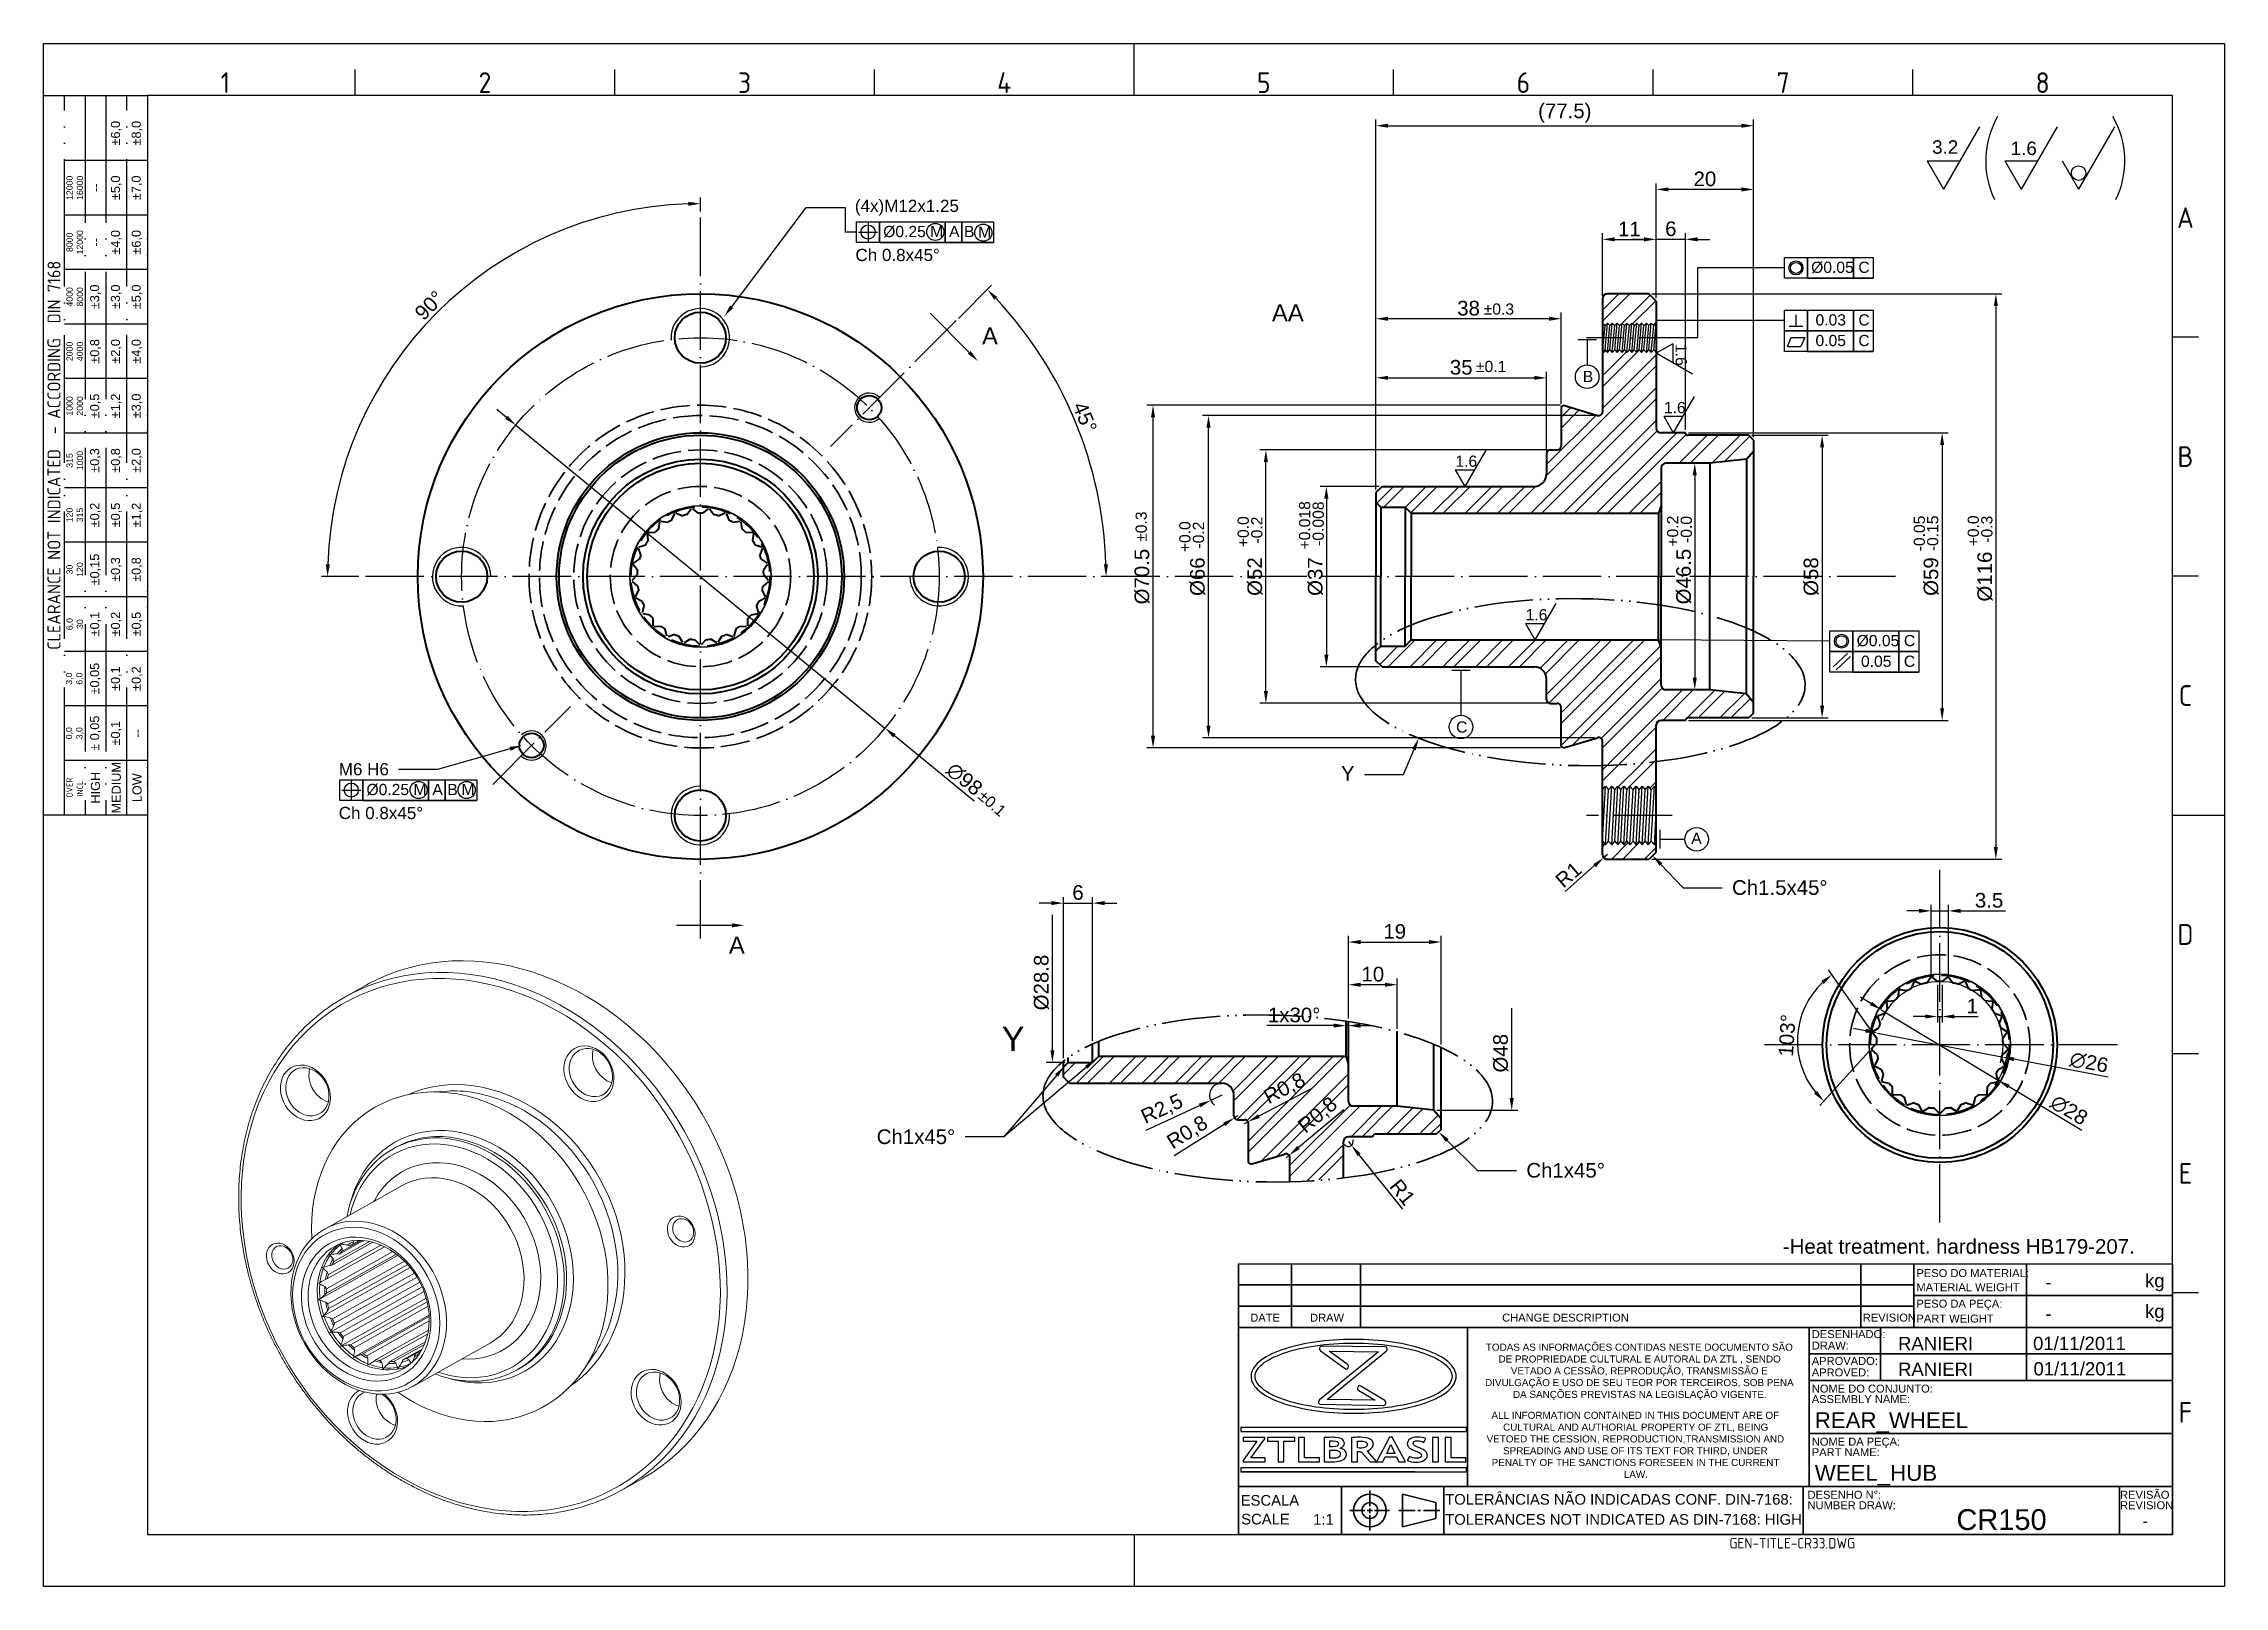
# Model space of a CAD drawing. Header units: millimetres. Extents: x 2429 to 2877, y 1091 to 1407.
import ezdxf
from ezdxf import colors
from ezdxf.entities.mleader import LeaderData, LeaderLine
from ezdxf.enums import TextEntityAlignment as Align
from ezdxf.math import Vec2, Vec3

# ---------------------------------------------------------------- set-up
doc = ezdxf.new("R2010")
doc.units = ezdxf.units.MM
for name, pattern in [('ACAD_ISO02W100', [15, 12, -3]), ('ACAD_ISO04W100', [30, 24, -3, 0, -3]), ('ACAD_ISO05W100', [33, 24, -3, 0, -3, 0, -3])]:
    doc.linetypes.add(name, pattern=pattern)
for name, color, linetype, lineweight in [('AM_0', 7, 'Continuous', 40), ('AM_4', 1, 'ACAD_ISO04W100', 25), ('AM_5', 3, 'Continuous', 25), ('AM_7', 4, 'Continuous', 35), ('AM_8', 40, 'ACAD_ISO02W100', 35), ('AM_BOR', 2, 'ACAD_ISO05W100', 35)]:
    doc.layers.add(name, color=color, linetype=linetype, lineweight=lineweight)
doc.layers.add('Camada 1', color=7, linetype='Continuous')
doc.styles.add('ACISOTS', font='isocp.shx', dxfattribs={"height": 1})
doc.styles.get("Standard").update_dxf_attribs({"font": 'arial.ttf'})
doc.dimstyles.new('ISO-25', dxfattribs={"dimtxt": 3, "dimasz": 2.5, "dimexe": 1.25, "dimexo": 0.625, "dimtad": 1, "dimtxsty": 'Standard', "dimcen": 2.5, "dimadec": 0, "dimazin": 0, "dimtfac": 1, "dimtmove": 0, "dimatfit": 3, "dimfxl": 1, "dimarcsym": 0})

msp = doc.modelspace()

# ---------------------------------------------------------------- texts
at = {"insert": (2785.977, 1162.23), "char_height": 3, "width": 73.62749, "attachment_point": 1}
msp.add_mtext('-Heat treatment. hardness HB179-207.', dxfattribs=at)
at = {"color": 0, "linetype": 'Continuous', "char_height": 1.452, "attachment_point": 1}
for s, insert in [('\\pi0.40137;TODAS AS INFORMAÇÕES CONTIDAS NESTE DOCUMENTO SÃO \\P\\pi2.9889;DE PROPRIEDADE CULTURAL E AUTORAL DA ZTL , SENDO \\P\\pi5.5165;VETADO A CESSÃO, REPRODUÇÃO, TRANSMISSÃO E \\P\\pi0.23646;DIVULGAÇÃO E USO DE SEU TEOR POR TERCEIROS, SOB PENA \\P\\pi5.9598;DA SANÇÕES PREVISTAS NA LEGISLAÇÃO VIGENTE.', (2724.624, 1140.788)), ('\\pi2.3521;ALL INFORMATION CONTAINED IN THIS DOCUMENT ARE OF \\P\\pi4.7272;CULTURAL AND AUTHORIAL PROPERTY OF ZTL, BEING  \\P\\pi1.3482;VETOED THE CESSION, REPRODUCTION,TRANSMISSION AND \\P\\pi4.7301;SPREADING AND USE OF ITS TEXT FOR THIRD, UNDER \\P\\pi2.4026;PENALTY OF THE SANCTIONS FORESEEN IN THE CURRENT \\P\\pi29.515;LAW.', (2723.816, 1126.812))]:
    msp.add_mtext_dynamic_manual_height_columns(s, width=63.66463, gutter_width=12.5, heights=[0], dxfattribs=dict(at, insert=insert))
at = {"layer": 'AM_5', "attachment_point": 1}
for s, width, insert, char_height in [('3.2', 18.23779, (2816.606, 1387.641), 2.76), ('1.6', 18.23779, (2832.727, 1387.374), 2.76), ('%%C0.25', 18.23779, (2601.348, 1370.082), 2.3), ('M', 18.23779, (2610.989, 1370.082), 2.3), ('A', 18.23779, (2614.864, 1370.082), 2.3), ('B', 18.23779, (2617.938, 1370.082), 2.3), ('M', 18.23779, (2620.831, 1369.932), 2.3), ('%%C0.05', 18.23779, (2791.775, 1362.739), 2.3), ('C', 18.23779, (2801.47, 1362.739), 2.3), ('AA', 12.46166, (2681.125, 1354.007), 3.5), ('%%P0.3', 18.23779, (2724.573, 1354.175), 2.3), (' 0.03', 18.23779, (2791.775, 1351.949), 2.3), ('C', 18.23779, (2801.47, 1351.949), 2.3), ('A', 12.46166, (2621.618, 1349.256), 3.5), (' 0.05', 18.23779, (2791.775, 1347.714), 2.3), ('C', 18.23779, (2801.47, 1347.714), 2.3), ('%%P0.1', 18.23779, (2722.992, 1342.394), 2.3), ('B', 18.23779, (2744.909, 1340.345), 2.3), ('1.6', 18.23779, (2761.559, 1333.96), 2.3), ('1.6', 18.23779, (2718.771, 1322.96), 2.3), ('1.6', 18.23779, (2733.184, 1291.46), 2.3), ('%%C0.05', 18.23779, (2801.113, 1286.157), 2.3), ('C', 18.23779, (2810.808, 1286.157), 2.3), (' 0.05', 18.23779, (2801.113, 1281.922), 2.3), ('C', 18.23779, (2810.808, 1281.922), 2.3), ('C', 18.23779, (2718.914, 1268.43), 2.3), ('%%C0.25', 18.23779, (2495.302, 1255.61), 2.3), ('M', 18.23779, (2504.943, 1255.61), 2.3), ('A', 18.23779, (2508.818, 1255.61), 2.3), ('B', 18.23779, (2511.893, 1255.61), 2.3), ('M', 18.23779, (2514.812, 1255.61), 2.3), ('A', 18.23779, (2767.174, 1245.598), 2.3), ('A', 12.46166, (2569.674, 1224.286), 3.5), ('Y', 12.46166, (2625.671, 1205.812), 5)]:
    msp.add_mtext_dynamic_manual_height_columns(s, width=width, gutter_width=12.5, heights=[0], dxfattribs=dict(at, insert=insert, char_height=char_height))
at = {"layer": 'AM_5', "color": 3, "char_height": 2.5, "attachment_point": 1}
for insert in [(2595.652, 1365.369), (2489.606, 1250.897)]:
    msp.add_mtext_dynamic_manual_height_columns('Ch 0.8x45%%D', width=40.20612, gutter_width=12.5, heights=[0], dxfattribs=dict(at, insert=insert))
at = {"layer": 'AM_5', "char_height": 2.3, "attachment_point": 1}
for s, insert, rotation in [('1.6', (2766.258, 1345.852), 270), ('%%P0.3', (2653.141, 1305.268), 90), ('+0.018', (2686.676, 1303.697), 90), ('-0.008', (2689.464, 1304.442), 90), ('+0.0', (2662.102, 1303.148), 90), ('-0.2', (2664.89, 1303.893), 90), ('+0.0', (2674.076, 1304.173), 90), ('-0.2', (2676.864, 1304.917), 90), ('+0.2', (2762.209, 1304.286), 90), ('-0.0', (2764.997, 1305.031), 90), ('-0.05', (2812.821, 1303.319), 90), ('-0.15', (2815.566, 1303.349), 90), ('+0.0', (2823.896, 1304.34), 90), ('-0.3', (2826.684, 1305.085), 90), ('%%P0.1', (2622.099, 1254.574), 318.9314)]:
    msp.add_mtext_dynamic_manual_height_columns(s, width=18.23779, gutter_width=12.5, heights=[0], dxfattribs=dict(at, insert=insert, rotation=rotation))
at = {"layer": 'AM_5', "char_height": 3, "attachment_point": 5, "rotation": 90}
for s, insert in [('%%c28.8', (2633.828, 1214.867)), ('%%C48', (2728.085, 1200.361))]:
    msp.add_mtext(s, dxfattribs=dict(at, insert=insert))
at = {"layer": 'AM_8', "color": 0, "linetype": 'Continuous'}
for s, height, p in [('PESO DO MATERIAL:', 1.6335, (2813.382, 1154.445)), ('kg', 2.7225, (2860.298, 1152.357)), ('MATERIAL WEIGHT', 1.6335, (2813.382, 1151.552)), ('DATE', 1.6335, (2676.673, 1145.31)), ('DRAW', 1.6335, (2688.945, 1145.31)), ('CHANGE DESCRIPTION', 1.6335, (2728.36, 1145.31)), ('REVISION', 1.6335, (2802.375, 1145.31)), ('PESO DA PEÇA:', 1.6335, (2813.382, 1148.167)), ('PART WEIGHT', 1.6335, (2813.382, 1145.119)), ('kg', 2.7225, (2860.298, 1146.076)), ('DESENHADO:', 1.6335, (2791.906, 1141.925)), ('APROVADO:', 1.6335, (2791.906, 1136.423)), ('DRAW:', 1.6335, (2791.906, 1139.575)), ('APROVED:', 1.6335, (2791.906, 1134.074)), ('NOME DO CONJUNTO:', 1.6335, (2791.906, 1130.75)), ('ASSEMBLY NAME:', 1.6335, (2791.906, 1128.599)), ('NOME DA PEÇA:', 1.6335, (2791.906, 1119.86)), ('PART NAME:', 1.6335, (2791.906, 1117.709)), ('TOLERÂNCIAS NÃO INDICADAS CONF. DIN-7168:', 2.178, (2716.667, 1107.756)), ('DESENHO N%%d:', 1.6335, (2791.037, 1108.97)), ('REVISÃO', 1.6335, (2855.172, 1108.97)), ('SCALE', 2.178, (2674.807, 1103.704)), ('ESCALA', 2.178, (2674.705, 1107.553)), ('1:1', 2.178, (2689.573, 1103.645)), ('TOLERANCES NOT INDICATED AS DIN-7168: HIGH', 2.178, (2716.667, 1103.645)), ('NUMBER DRAW:', 1.6335, (2791.037, 1106.819)), ('REVISION', 1.6335, (2855.172, 1106.819))]:
    msp.add_text(s, height=height, dxfattribs=at).set_placement(p)
for p in [(2839.856, 1153.409), (2839.856, 1146.93)]:
    msp.add_attdef('-', text='', height=2.723, dxfattribs=at).set_placement(p, align=Align.MIDDLE_LEFT)
for tag, p, height in [('RANIERI', (2809.601, 1139.446), 2.723), ('01/11/2011', (2837.316, 1139.478), 2.723), ('RANIERI', (2809.599, 1134.178), 2.723), ('01/11/2011', (2837.404, 1134.268), 2.723), ('REAR_WHEEL', (2792.521, 1123.459), 3.267), ('WEEL_HUB', (2792.521, 1112.652), 3.267), ('CR150', (2821.59, 1102.564), 4.259)]:
    msp.add_attdef(tag, p, '', height=height, dxfattribs=at)
at = {"layer": 'AM_8', "color": 0, "linetype": 'Continuous', "style": 'ACISOTS'}
msp.add_attdef('GEN-TITLE-CR33.DWG', (2774.997, 1098.763), '', height=2.178, dxfattribs=at)
at = {"layer": 'AM_8', "color": 0, "linetype": 'Continuous'}
msp.add_attdef('-', text='', height=2.13, dxfattribs=at).set_placement((2860.326, 1104.363), align=Align.MIDDLE_CENTER)

# ---------------------------------------------------------------- blocks, each defined once
blk = doc.blocks.new('A3 ZTL')
for p, q in [((19.57, 280.82), (19.57, 9.78)), ((401.17, 280.82), (19.57, 280.82)), ((401.17, 9.78), (401.17, 280.82)), ((19.57, 9.78), (401.17, 9.78))]:
    blk.add_line(p, q)
at = {"layer": 'AM_BOR', "color": 135, "linetype": 'Continuous', "lineweight": 25}
for p, q in [((0, 0), (0, 290.61)), ((0, 290.61), (410.96, 290.61)), ((410.96, 290.61), (410.96, 0)), ((410.96, 0), (0, 0))]:
    blk.add_line(p, q, dxfattribs=at)
at = {"layer": 'AM_BOR', "color": 135, "lineweight": 25}
for p, q in [((205.48, 280.82), (205.48, 290.61)), ((58.71, 280.82), (58.71, 285.71)), ((107.63, 280.82), (107.63, 285.71)), ((156.56, 280.82), (156.56, 285.71)), ((254.4, 280.82), (254.4, 285.71)), ((303.33, 280.82), (303.33, 285.71)), ((352.25, 280.82), (352.25, 285.71)), ((3.91, 145.3), (3.91, 280.82)), ((7.83, 280.82), (7.83, 145.3)), ((11.74, 280.82), (11.74, 145.3)), ((15.66, 145.3), (15.66, 280.82)), ((19.57, 268.59), (3.91, 268.59)), ((19.57, 258.32), (3.91, 258.32)), ((19.57, 248.04), (3.91, 248.04)), ((19.57, 237.77), (3.91, 237.77)), ((406.07, 235.32), (401.17, 235.32)), ((19.57, 227.5), (3.91, 227.5)), ((19.57, 217.22), (3.91, 217.22)), ((19.57, 206.95), (3.91, 206.95)), ((19.57, 196.67), (3.91, 196.67)), ((406.07, 190.31), (401.17, 190.31)), ((19.57, 186.4), (3.91, 186.4)), ((19.57, 176.13), (3.91, 176.13)), ((19.57, 165.85), (3.91, 165.85)), ((19.57, 155.58), (3.91, 155.58)), ((401.17, 145.3), (410.96, 145.3)), ((406.07, 100.29), (401.17, 100.29)), ((406.07, 55.28), (401.17, 55.28)), ((205.48, 9.78), (205.48, 0))]:
    blk.add_line(p, q, dxfattribs=at)
blk.add_lwpolyline([(19.57, 145.3), (0, 145.3), (0, 280.82), (19.57, 280.82)], close=True, dxfattribs=at)
at = {"layer": 'AM_BOR', "color": 135, "lineweight": 25, "style": 'ACISOTS'}
for s, p in [('1', (34.25, 283.27)), ('2', (83.17, 283.27)), ('3', (132.09, 283.27)), ('4', (181.02, 283.27)), ('5', (229.94, 283.27)), ('6', (278.86, 283.27)), ('7', (327.79, 283.27)), ('8', (376.71, 283.27)), ('A', (403.62, 257.83)), ('B', (403.62, 212.82)), ('C', (403.62, 167.81)), ('D', (403.62, 122.8)), ('E', (403.62, 77.79)), ('F', (403.62, 32.78))]:
    blk.add_text(s, height=3.91, dxfattribs=at).set_placement(p, align=Align.MIDDLE)
at = {"layer": 'AM_BOR', "color": 135, "lineweight": 25, "attachment_point": 5, "rotation": 90}
for s, insert, char_height, width in [('±6,0', (13.7, 273.73), 1.712, 10.274), ('±8,0', (17.61, 273.73), 1.712, 10.274), ('12000\\P16000', (5.87, 263.45), 1.174, 10.274), ('--', (9.78, 263.45), 1.712, 10.274), ('±5,0', (13.7, 263.45), 1.712, 10.274), ('±7,0', (17.61, 263.45), 1.712, 10.274), ('8000\\P12000', (5.87, 253.18), 1.174, 10.274), ('±4,0', (13.7, 253.18), 1.712, 10.274), ('±6,0', (17.61, 253.18), 1.712, 10.274), ('--', (9.78, 253.18), 1.712, 10.274), ('{\\Fisocp.shx|c0;CLEARANCE NOT INDICATED  - ACCORDING  DIN 7168}', (1.96, 213.06), 2.4462, 135.5186), ('4000\\P8000', (5.87, 242.91), 1.174, 10.274), ('±3,0', (9.78, 242.91), 1.712, 10.274), ('±3,0', (13.7, 242.91), 1.712, 10.274), ('±5,0', (17.61, 242.91), 1.712, 10.274), ('2000\\P4000', (5.87, 232.63), 1.174, 10.274), ('±0,8', (9.78, 232.63), 1.712, 10.274), ('±2,0', (13.7, 232.63), 1.712, 10.274), ('±4,0', (17.61, 232.63), 1.712, 10.274), ('1000\\P2000', (5.87, 222.36), 1.174, 10.274), ('±0,5', (9.78, 222.36), 1.712, 10.274), ('±1,2', (13.7, 222.36), 1.712, 10.274), ('±3,0', (17.61, 222.36), 1.712, 10.274), ('315\\P1000', (5.87, 212.08), 1.174, 10.274), ('±0,3', (9.78, 212.08), 1.712, 10.274), ('±0,8', (13.7, 212.08), 1.712, 10.274), ('±2,0', (17.61, 212.08), 1.712, 10.274), ('120\\P315', (5.87, 201.81), 1.174, 10.274), ('±0,2', (9.78, 201.81), 1.712, 10.274), ('±0,5', (13.7, 201.81), 1.712, 10.274), ('±1,2', (17.61, 201.81), 1.712, 10.274), ('±0,15', (9.78, 191.54), 1.712, 10.274), ('±0,3', (13.7, 191.54), 1.712, 10.274), ('±0,8', (17.61, 191.54), 1.712, 10.274), ('30\\P120', (5.87, 191.54), 1.174, 10.274), ('6,0\\P30', (5.87, 181.26), 1.174, 10.274), ('±0,1', (9.78, 181.26), 1.712, 10.274), ('±0,2', (13.7, 181.26), 1.712, 10.274), ('±0,5', (17.61, 181.26), 1.712, 10.274), ('±0,05', (9.78, 170.99), 1.712, 10.274), ('±0,1', (13.7, 170.99), 1.712, 10.274), ('±0,2', (17.61, 170.99), 1.712, 10.274), ('3,0\\P6,0', (5.87, 170.99), 1.174, 10.274), ('0,0\\P3,0', (5.87, 160.71), 1.174, 10.274), ('± 0,05', (9.78, 160.71), 1.712, 10.274), ('\\pt4.69206;±0,1', (13.7, 160.71), 1.7123, 10.274), ('--', (17.61, 160.71), 1.712, 10.274), ('{\\Fisocp.shx|c0;OVER\\PINCL.}', (5.87, 150.44), 1.1742, 10.274), ('HIGH', (9.78, 150.44), 1.712, 10.274), ('MEDIUM', (13.7, 150.44), 1.712, 10.274), ('LOW', (17.61, 150.44), 1.712, 10.274)]:
    blk.add_mtext(s, dxfattribs=dict(at, insert=insert, char_height=char_height, width=width))
blk = doc.blocks.new('*D11')
at = {"layer": 'AM_5', "color": 0, "lineweight": -2}
for p, q in [((2524.01, 1330.8), (2522.08, 1332.39)), ((2525.95, 1329.22), (2601.71, 1267.06)), ((2620, 1252.05), (2603.64, 1265.47))]:
    blk.add_line(p, q, dxfattribs=at)
at = {"layer": 'AM_5', "color": 0}
for points in [[(2524.28, 1331.13), (2523.75, 1330.48), (2525.95, 1329.22)], [(2603.91, 1265.8), (2603.38, 1265.15), (2601.71, 1267.06)]]:
    blk.add_solid(points, dxfattribs=at)
at = {"layer": 'Defpoints', "color": 0}
for p in [(2525.95, 1329.22), (2601.71, 1267.06)]:
    blk.add_point(p, dxfattribs=at)
at = {"layer": 'AM_5', "color": 0, "insert": (2618.01, 1256.58), "char_height": 3, "attachment_point": 5, "rotation": 320.634}
blk.add_mtext('∅98', dxfattribs=at)
blk = doc.blocks.new('*D44')
at = {"layer": 'AM_5', "color": 0, "lineweight": -2}
for p, q in [((2563.83, 1373.02), (2563.83, 1375.9)), ((2493.72, 1298.14), (2486.07, 1298.14))]:
    blk.add_line(p, q, dxfattribs=at)
blk.add_arc((2563.83, 1298.14), 76.51, 91.8723, 178.1277, dxfattribs=at)
at = {"layer": 'AM_5', "color": 0}
for points in [[(2561.32, 1375.02), (2561.34, 1374.19), (2563.83, 1374.65)], [(2487.78, 1300.63), (2486.95, 1300.64), (2487.32, 1298.14)]]:
    blk.add_solid(points, dxfattribs=at)
at = {"layer": 'Defpoints', "color": 0}
for p in [(2563.83, 1372.4), (2525.58, 1364.4), (2494.35, 1298.14), (2809.09, 1298.14), (2563.83, 1223.88)]:
    blk.add_point(p, dxfattribs=at)
at = {"layer": 'AM_5', "color": 0, "insert": (2508.21, 1353.76), "char_height": 3, "attachment_point": 5, "rotation": 45}
blk.add_mtext('90°', dxfattribs=at)
blk = doc.blocks.new('*D45')
at = {"layer": 'AM_5', "color": 0, "lineweight": -2}
blk.add_line((2616.78, 1351.09), (2623.59, 1357.9), dxfattribs=at)
blk.add_arc((2563.83, 1298.14), 83.26, 1.7205, 43.2795, dxfattribs=at)
at = {"layer": 'AM_5', "color": 0}
for points in [[(2624.15, 1354.93), (2624.74, 1355.51), (2622.7, 1357.01)], [(2647.47, 1300.64), (2646.64, 1300.63), (2647.09, 1298.14)]]:
    blk.add_solid(points, dxfattribs=at)
at = {"layer": 'Defpoints', "color": 0}
for p in [(2616.34, 1350.65), (2590.51, 1324.82), (2644.25, 1319.69), (2494.35, 1298.14), (2809.09, 1298.14)]:
    blk.add_point(p, dxfattribs=at)
at = {"layer": 'AM_5', "color": 0, "insert": (2642.74, 1330.82), "char_height": 3, "attachment_point": 5, "rotation": 292.5}
blk.add_mtext('45°', dxfattribs=at)
blk = doc.blocks.new('*D46')
at = {"layer": 'AM_5', "color": 0, "lineweight": -2}
for p, q in [((2759.1, 1356.14), (2830.93, 1356.14)), ((2829.68, 1353.64), (2829.68, 1242.64)), ((2759.1, 1240.14), (2830.93, 1240.14))]:
    blk.add_line(p, q, dxfattribs=at)
at = {"layer": 'AM_5', "color": 0}
for points in [[(2829.26, 1353.64), (2830.1, 1353.64), (2829.68, 1356.14)], [(2829.26, 1242.64), (2830.1, 1242.64), (2829.68, 1240.14)]]:
    blk.add_solid(points, dxfattribs=at)
at = {"layer": 'Defpoints', "color": 0}
for p in [(2758.47, 1356.14), (2758.47, 1240.14), (2829.68, 1240.14)]:
    blk.add_point(p, dxfattribs=at)
at = {"layer": 'AM_5', "color": 0, "insert": (2827.44, 1298.14), "char_height": 3, "attachment_point": 5, "rotation": 90}
blk.add_mtext('%%C116', dxfattribs=at)
blk = doc.blocks.new('*D47')
at = {"layer": 'AM_5', "color": 0, "lineweight": -2}
for p, q in [((2766.6, 1327.64), (2819.91, 1327.64)), ((2818.66, 1325.14), (2818.66, 1271.14)), ((2766.6, 1268.64), (2819.91, 1268.64))]:
    blk.add_line(p, q, dxfattribs=at)
at = {"layer": 'AM_5', "color": 0}
for points in [[(2818.24, 1325.14), (2819.07, 1325.14), (2818.66, 1327.64)], [(2818.24, 1271.14), (2819.07, 1271.14), (2818.66, 1268.64)]]:
    blk.add_solid(points, dxfattribs=at)
at = {"layer": 'Defpoints', "color": 0}
for p in [(2765.97, 1327.64), (2765.97, 1268.64), (2818.66, 1268.64)]:
    blk.add_point(p, dxfattribs=at)
at = {"layer": 'AM_5', "color": 0, "insert": (2816.42, 1298.14), "char_height": 3, "attachment_point": 5, "rotation": 90}
blk.add_mtext('%%C59', dxfattribs=at)
blk = doc.blocks.new('*D48')
at = {"layer": 'AM_5', "color": 0, "lineweight": -2}
for p, q in [((2779.6, 1327.14), (2795.28, 1327.14)), ((2794.03, 1324.64), (2794.03, 1271.64)), ((2779.6, 1269.14), (2795.28, 1269.14))]:
    blk.add_line(p, q, dxfattribs=at)
at = {"layer": 'AM_5', "color": 0}
for points in [[(2793.61, 1324.64), (2794.44, 1324.64), (2794.03, 1327.14)], [(2793.61, 1271.64), (2794.44, 1271.64), (2794.03, 1269.14)]]:
    blk.add_solid(points, dxfattribs=at)
at = {"layer": 'Defpoints', "color": 0}
for p in [(2778.97, 1327.14), (2778.97, 1269.14), (2794.03, 1269.14)]:
    blk.add_point(p, dxfattribs=at)
at = {"layer": 'AM_5', "color": 0, "insert": (2791.79, 1298.14), "char_height": 3, "attachment_point": 5, "rotation": 90}
blk.add_mtext('%%C58', dxfattribs=at)
blk = doc.blocks.new('*D49')
at = {"layer": 'AM_5', "color": 0, "lineweight": -2}
for p, q in [((2767.1, 1321.39), (2769.14, 1321.39)), ((2767.89, 1318.89), (2767.89, 1277.39)), ((2767.1, 1274.89), (2769.14, 1274.89))]:
    blk.add_line(p, q, dxfattribs=at)
at = {"layer": 'AM_5', "color": 0}
for points in [[(2767.47, 1318.89), (2768.31, 1318.89), (2767.89, 1321.39)], [(2767.47, 1277.39), (2768.31, 1277.39), (2767.89, 1274.89)]]:
    blk.add_solid(points, dxfattribs=at)
at = {"layer": 'Defpoints', "color": 0}
for p in [(2766.47, 1321.39), (2766.47, 1274.89), (2767.89, 1274.89)]:
    blk.add_point(p, dxfattribs=at)
at = {"layer": 'AM_5', "color": 0, "insert": (2765.65, 1298.14), "char_height": 3, "attachment_point": 5, "rotation": 90}
blk.add_mtext('%%C46.5', dxfattribs=at)
blk = doc.blocks.new('*D50')
at = {"layer": 'AM_5', "color": 0, "lineweight": -2}
for p, q in [((2747.55, 1331.16), (2666.86, 1331.16)), ((2668.11, 1267.58), (2668.11, 1328.66)), ((2747.32, 1265.08), (2666.86, 1265.08))]:
    blk.add_line(p, q, dxfattribs=at)
at = {"layer": 'AM_5', "color": 0}
for points in [[(2667.69, 1328.66), (2668.53, 1328.66), (2668.11, 1331.16)], [(2667.69, 1267.58), (2668.53, 1267.58), (2668.11, 1265.08)]]:
    blk.add_solid(points, dxfattribs=at)
at = {"layer": 'Defpoints', "color": 0}
for p in [(2668.11, 1331.16), (2748.17, 1331.16), (2747.94, 1265.08)]:
    blk.add_point(p, dxfattribs=at)
at = {"layer": 'AM_5', "color": 0, "insert": (2665.87, 1298.12), "char_height": 3, "attachment_point": 5, "rotation": 90}
blk.add_mtext('%%C66', dxfattribs=at)
blk = doc.blocks.new('*D51')
at = {"layer": 'AM_5', "color": 0, "lineweight": -2}
for p, q in [((2740.33, 1333.29), (2655.47, 1333.29)), ((2656.72, 1265.48), (2656.72, 1330.79)), ((2740.33, 1262.98), (2655.47, 1262.98))]:
    blk.add_line(p, q, dxfattribs=at)
at = {"layer": 'AM_5', "color": 0}
for points in [[(2656.3, 1330.79), (2657.14, 1330.79), (2656.72, 1333.29)], [(2656.3, 1265.48), (2657.14, 1265.48), (2656.72, 1262.98)]]:
    blk.add_solid(points, dxfattribs=at)
at = {"layer": 'Defpoints', "color": 0}
for p in [(2656.72, 1333.29), (2740.95, 1333.29), (2740.95, 1262.98)]:
    blk.add_point(p, dxfattribs=at)
at = {"layer": 'AM_5', "color": 0, "insert": (2654.48, 1298.14), "char_height": 3, "attachment_point": 5, "rotation": 90}
blk.add_mtext('%%c70.5', dxfattribs=at)
blk = doc.blocks.new('*D52')
at = {"layer": 'AM_5', "color": 0, "lineweight": -2}
for p, q in [((2737.65, 1324.14), (2678.63, 1324.14)), ((2679.88, 1274.64), (2679.88, 1321.64)), ((2737.65, 1272.14), (2678.63, 1272.14))]:
    blk.add_line(p, q, dxfattribs=at)
at = {"layer": 'AM_5', "color": 0}
for points in [[(2679.46, 1321.64), (2680.3, 1321.64), (2679.88, 1324.14)], [(2679.46, 1274.64), (2680.3, 1274.64), (2679.88, 1272.14)]]:
    blk.add_solid(points, dxfattribs=at)
at = {"layer": 'Defpoints', "color": 0}
for p in [(2679.88, 1324.14), (2738.27, 1324.14), (2738.27, 1272.14)]:
    blk.add_point(p, dxfattribs=at)
at = {"layer": 'AM_5', "color": 0, "insert": (2677.64, 1298.14), "char_height": 3, "attachment_point": 5, "rotation": 90}
blk.add_mtext('%%C52', dxfattribs=at)
blk = doc.blocks.new('*D53')
at = {"layer": 'AM_5', "color": 0, "lineweight": -2}
for p, q in [((2703.1, 1316.64), (2691.04, 1316.64)), ((2692.29, 1314.14), (2692.29, 1282.14)), ((2703.1, 1279.64), (2691.04, 1279.64))]:
    blk.add_line(p, q, dxfattribs=at)
at = {"layer": 'AM_5', "color": 0}
for points in [[(2691.87, 1314.14), (2692.71, 1314.14), (2692.29, 1316.64)], [(2691.87, 1282.14), (2692.71, 1282.14), (2692.29, 1279.64)]]:
    blk.add_solid(points, dxfattribs=at)
at = {"layer": 'Defpoints', "color": 0}
for p in [(2703.72, 1316.64), (2692.29, 1279.64), (2703.72, 1279.64)]:
    blk.add_point(p, dxfattribs=at)
at = {"layer": 'AM_5', "color": 0, "insert": (2690.05, 1298.14), "char_height": 3, "attachment_point": 5, "rotation": 90}
blk.add_mtext('%%C37', dxfattribs=at)
blk = doc.blocks.new('*D55')
at = {"layer": 'AM_5', "color": 0, "lineweight": -2}
for p, q in [((2702.47, 1316.01), (2702.47, 1340.16)), ((2704.97, 1338.91), (2734.97, 1338.91)), ((2737.47, 1323.96), (2737.47, 1340.16))]:
    blk.add_line(p, q, dxfattribs=at)
at = {"layer": 'AM_5', "color": 0}
for points in [[(2704.97, 1339.32), (2704.97, 1338.49), (2702.47, 1338.91)], [(2734.97, 1339.32), (2734.97, 1338.49), (2737.47, 1338.91)]]:
    blk.add_solid(points, dxfattribs=at)
at = {"layer": 'Defpoints', "color": 0}
for p in [(2737.47, 1338.91), (2737.47, 1323.34), (2702.47, 1315.39)]:
    blk.add_point(p, dxfattribs=at)
at = {"layer": 'AM_5', "color": 0, "insert": (2719.97, 1341.06), "char_height": 3, "attachment_point": 5}
blk.add_mtext('35', dxfattribs=at)
blk = doc.blocks.new('*D56')
at = {"layer": 'AM_5', "color": 0, "lineweight": -2}
for p, q in [((2702.47, 1316.01), (2702.47, 1352.28)), ((2740.47, 1333.56), (2740.47, 1352.28)), ((2737.97, 1351.03), (2704.97, 1351.03))]:
    blk.add_line(p, q, dxfattribs=at)
at = {"layer": 'AM_5', "color": 0}
for points in [[(2704.97, 1351.45), (2704.97, 1350.61), (2702.47, 1351.03)], [(2737.97, 1351.45), (2737.97, 1350.61), (2740.47, 1351.03)]]:
    blk.add_solid(points, dxfattribs=at)
at = {"layer": 'Defpoints', "color": 0}
for p in [(2702.47, 1351.03), (2740.47, 1332.94), (2702.47, 1315.39)]:
    blk.add_point(p, dxfattribs=at)
at = {"layer": 'AM_5', "color": 0, "insert": (2721.47, 1353.19), "char_height": 3, "attachment_point": 5}
blk.add_mtext('38', dxfattribs=at)
blk = doc.blocks.new('*D57')
at = {"layer": 'AM_5', "color": 0, "lineweight": -2}
for p, q in [((2748.97, 1355.76), (2748.97, 1368.57)), ((2751.47, 1367.32), (2757.47, 1367.32)), ((2759.97, 1355.26), (2759.97, 1368.57))]:
    blk.add_line(p, q, dxfattribs=at)
at = {"layer": 'AM_5', "color": 0}
for points in [[(2751.47, 1367.74), (2751.47, 1366.9), (2748.97, 1367.32)], [(2757.47, 1367.74), (2757.47, 1366.9), (2759.97, 1367.32)]]:
    blk.add_solid(points, dxfattribs=at)
at = {"layer": 'Defpoints', "color": 0}
for p in [(2759.97, 1367.32), (2748.97, 1355.14), (2759.97, 1354.64)]:
    blk.add_point(p, dxfattribs=at)
at = {"layer": 'AM_5', "color": 0, "insert": (2754.47, 1369.45), "char_height": 3, "attachment_point": 5}
blk.add_mtext('11', dxfattribs=at)
blk = doc.blocks.new('*D58')
at = {"layer": 'AM_5', "color": 0, "lineweight": -2}
for p, q in [((2757.47, 1367.32), (2754.97, 1367.32)), ((2759.97, 1355.26), (2759.97, 1368.57)), ((2765.97, 1367.32), (2759.97, 1367.32)), ((2765.97, 1328.26), (2765.97, 1368.57)), ((2768.47, 1367.32), (2770.97, 1367.32))]:
    blk.add_line(p, q, dxfattribs=at)
at = {"layer": 'AM_5', "color": 0}
for points in [[(2757.47, 1367.74), (2757.47, 1366.9), (2759.97, 1367.32)], [(2768.47, 1367.74), (2768.47, 1366.9), (2765.97, 1367.32)]]:
    blk.add_solid(points, dxfattribs=at)
at = {"layer": 'Defpoints', "color": 0}
for p in [(2759.97, 1367.32), (2759.97, 1354.64), (2765.97, 1327.64)]:
    blk.add_point(p, dxfattribs=at)
at = {"layer": 'AM_5', "color": 0, "insert": (2762.97, 1369.48), "char_height": 3, "attachment_point": 5}
blk.add_mtext('6', dxfattribs=at)
blk = doc.blocks.new('*D59')
at = {"layer": 'AM_5', "color": 0, "lineweight": -2}
for p, q in [((2759.97, 1355.26), (2759.97, 1378.81)), ((2779.97, 1326.76), (2779.97, 1378.81)), ((2777.47, 1377.56), (2762.47, 1377.56))]:
    blk.add_line(p, q, dxfattribs=at)
at = {"layer": 'AM_5', "color": 0}
for points in [[(2762.47, 1377.97), (2762.47, 1377.14), (2759.97, 1377.56)], [(2777.47, 1377.97), (2777.47, 1377.14), (2779.97, 1377.56)]]:
    blk.add_solid(points, dxfattribs=at)
at = {"layer": 'Defpoints', "color": 0}
for p in [(2759.97, 1377.56), (2759.97, 1354.64), (2779.97, 1326.14)]:
    blk.add_point(p, dxfattribs=at)
at = {"layer": 'AM_5', "color": 0, "insert": (2769.97, 1379.71), "char_height": 3, "attachment_point": 5}
blk.add_mtext('20', dxfattribs=at)
blk = doc.blocks.new('*D62')
at = {"layer": 'AM_5', "color": 0, "lineweight": -2}
for p, q in [((2696.82, 1207.49), (2696.82, 1215.67)), ((2704.32, 1214.42), (2699.32, 1214.42)), ((2706.82, 1205.38), (2706.82, 1215.67))]:
    blk.add_line(p, q, dxfattribs=at)
at = {"layer": 'AM_5', "color": 0}
for points in [[(2699.32, 1214.83), (2699.32, 1214), (2696.82, 1214.42)], [(2704.32, 1214.83), (2704.32, 1214), (2706.82, 1214.42)]]:
    blk.add_solid(points, dxfattribs=at)
at = {"layer": 'Defpoints', "color": 0}
for p in [(2696.82, 1214.42), (2696.82, 1206.86), (2706.82, 1204.76)]:
    blk.add_point(p, dxfattribs=at)
at = {"layer": 'AM_5', "color": 0, "insert": (2701.82, 1216.57), "char_height": 3, "attachment_point": 5}
blk.add_mtext('10', dxfattribs=at)
blk = doc.blocks.new('*D63')
at = {"layer": 'AM_5', "color": 0, "lineweight": -2}
for p, q in [((2696.82, 1207.49), (2696.82, 1224.42)), ((2699.32, 1223.17), (2713.32, 1223.17)), ((2715.82, 1202.18), (2715.82, 1224.42))]:
    blk.add_line(p, q, dxfattribs=at)
at = {"layer": 'AM_5', "color": 0}
for points in [[(2699.32, 1223.59), (2699.32, 1222.75), (2696.82, 1223.17)], [(2713.32, 1223.59), (2713.32, 1222.75), (2715.82, 1223.17)]]:
    blk.add_solid(points, dxfattribs=at)
at = {"layer": 'Defpoints', "color": 0}
for p in [(2715.82, 1223.17), (2696.82, 1206.86), (2715.82, 1201.55)]:
    blk.add_point(p, dxfattribs=at)
at = {"layer": 'AM_5', "color": 0, "insert": (2706.32, 1225.33), "char_height": 3, "attachment_point": 5}
blk.add_mtext('19', dxfattribs=at)
blk = doc.blocks.new('*D64')
at = {"layer": 'AM_5', "color": 0, "lineweight": -2}
for p, q in [((2693.82, 1206.03), (2680.04, 1206.03)), ((2696.32, 1206.32), (2696.32, 1204.78)), ((2696.82, 1206.03), (2696.32, 1206.03)), ((2696.82, 1206.24), (2696.82, 1204.78)), ((2699.32, 1206.03), (2701.82, 1206.03))]:
    blk.add_line(p, q, dxfattribs=at)
at = {"layer": 'AM_5', "color": 0}
for points in [[(2693.82, 1206.45), (2693.82, 1205.61), (2696.32, 1206.03)], [(2699.32, 1206.45), (2699.32, 1205.61), (2696.82, 1206.03)]]:
    blk.add_solid(points, dxfattribs=at)
at = {"layer": 'Defpoints', "color": 0}
for p in [(2696.32, 1206.94), (2696.32, 1206.03), (2696.82, 1206.86)]:
    blk.add_point(p, dxfattribs=at)
at = {"layer": 'AM_5', "color": 0, "insert": (2685.68, 1208.19), "char_height": 3, "attachment_point": 5}
blk.add_mtext('1x30%%d', dxfattribs=at)
blk = doc.blocks.new('*D65')
at = {"layer": 'AM_5', "color": 0, "lineweight": -2}
for p, q in [((2670.82, 1191.73), (2668.55, 1190.69)), ((2655.29, 1184.57), (2666.28, 1189.64))]:
    blk.add_line(p, q, dxfattribs=at)
blk.add_arc((2670.82, 1191.73), 2.5, 104.3239, 233.4225, dxfattribs=at)
at = {"layer": 'AM_5', "color": 0}
blk.add_solid([(2666.11, 1190.02), (2666.46, 1189.26), (2668.55, 1190.69)], dxfattribs=at)
at = {"layer": 'Defpoints', "color": 0}
for p in [(2668.55, 1190.69), (2670.82, 1191.73)]:
    blk.add_point(p, dxfattribs=at)
at = {"layer": 'AM_5', "color": 0, "insert": (2658.63, 1188.78), "char_height": 3, "attachment_point": 5, "rotation": 24.7746}
blk.add_mtext('R2,5', dxfattribs=at)
blk = doc.blocks.new('*D66')
at = {"layer": 'AM_5', "color": 0, "lineweight": -2}
for p, q in [((2674.12, 1187.53), (2673.44, 1187.11)), ((2661.08, 1179.36), (2671.33, 1185.78))]:
    blk.add_line(p, q, dxfattribs=at)
at = {"layer": 'AM_5', "color": 0}
blk.add_solid([(2671.1, 1186.13), (2671.55, 1185.43), (2673.44, 1187.11)], dxfattribs=at)
at = {"layer": 'Defpoints', "color": 0}
for p in [(2673.44, 1187.11), (2674.12, 1187.53)]:
    blk.add_point(p, dxfattribs=at)
at = {"layer": 'AM_5', "color": 0, "insert": (2663.85, 1183.97), "char_height": 3, "attachment_point": 5, "rotation": 32.0746}
blk.add_mtext('R0,8', dxfattribs=at)
blk = doc.blocks.new('*D67')
at = {"layer": 'AM_5', "color": 0, "lineweight": -2}
for p, q in [((2689.17, 1193.04), (2678.45, 1187.46)), ((2675.52, 1185.93), (2676.23, 1186.3))]:
    blk.add_line(p, q, dxfattribs=at)
at = {"layer": 'AM_5', "color": 0}
blk.add_solid([(2678.26, 1187.83), (2678.64, 1187.09), (2676.23, 1186.3)], dxfattribs=at)
at = {"layer": 'Defpoints', "color": 0}
for p in [(2676.23, 1186.3), (2675.52, 1185.93)]:
    blk.add_point(p, dxfattribs=at)
at = {"layer": 'AM_5', "color": 0, "insert": (2683.8, 1192.98), "char_height": 3, "attachment_point": 5, "rotation": 27.4825}
blk.add_mtext('R0,8', dxfattribs=at)
blk = doc.blocks.new('*D68')
at = {"layer": 'AM_5', "color": 0, "lineweight": -2}
for p, q in [((2695.86, 1188.74), (2686.56, 1181.02)), ((2684.02, 1178.91), (2684.64, 1179.42))]:
    blk.add_line(p, q, dxfattribs=at)
at = {"layer": 'AM_5', "color": 0}
blk.add_solid([(2686.29, 1181.34), (2686.83, 1180.7), (2684.64, 1179.42)], dxfattribs=at)
at = {"layer": 'Defpoints', "color": 0}
for p in [(2684.02, 1178.91), (2684.64, 1179.42)]:
    blk.add_point(p, dxfattribs=at)
at = {"layer": 'AM_5', "color": 0, "insert": (2690.62, 1187.54), "char_height": 3, "attachment_point": 5, "rotation": 39.6967}
blk.add_mtext('R0,8', dxfattribs=at)
blk = doc.blocks.new('*D69')
at = {"layer": 'AM_5', "color": 0, "lineweight": -2}
for p, q in [((2696.82, 1182.23), (2697.45, 1181.46)), ((2707.99, 1168.37), (2699.02, 1179.51))]:
    blk.add_line(p, q, dxfattribs=at)
blk.add_arc((2696.82, 1182.23), 1, 215.8099, 20.4711, dxfattribs=at)
at = {"layer": 'AM_5', "color": 0}
blk.add_solid([(2699.34, 1179.77), (2698.69, 1179.25), (2697.45, 1181.46)], dxfattribs=at)
at = {"layer": 'Defpoints', "color": 0}
for p in [(2696.82, 1182.23), (2697.45, 1181.46)]:
    blk.add_point(p, dxfattribs=at)
at = {"layer": 'AM_5', "color": 0, "insert": (2707.92, 1171.85), "char_height": 3, "attachment_point": 5, "rotation": 308.8514}
blk.add_mtext('R1', dxfattribs=at)
blk = doc.blocks.new('*D70')
at = {"layer": 'AM_5', "color": 0, "lineweight": -2}
for p, q in [((2749.97, 1241.14), (2749.22, 1240.48)), ((2741.3, 1233.57), (2747.33, 1238.84))]:
    blk.add_line(p, q, dxfattribs=at)
at = {"layer": 'AM_5', "color": 0}
blk.add_solid([(2747.06, 1239.15), (2747.61, 1238.52), (2749.22, 1240.48)], dxfattribs=at)
at = {"layer": 'Defpoints', "color": 0}
for p in [(2749.22, 1240.48), (2749.97, 1241.14)]:
    blk.add_point(p, dxfattribs=at)
at = {"layer": 'AM_5', "color": 0, "insert": (2741.97, 1236.99), "char_height": 3, "attachment_point": 5, "rotation": 41.0916}
blk.add_mtext('R1', dxfattribs=at)
blk = doc.blocks.new('*D71')
at = {"layer": 'AM_5', "color": 0, "lineweight": -2}
for p, q in [((2816.42, 1216.57), (2816.42, 1230.81)), ((2819.93, 1216.57), (2819.93, 1230.81)), ((2813.92, 1229.56), (2811.42, 1229.56)), ((2816.42, 1229.56), (2819.93, 1229.56)), ((2822.43, 1229.56), (2831.66, 1229.56))]:
    blk.add_line(p, q, dxfattribs=at)
at = {"layer": 'AM_5', "color": 0}
for points in [[(2813.92, 1229.98), (2813.92, 1229.15), (2816.42, 1229.56)], [(2822.43, 1229.98), (2822.43, 1229.15), (2819.93, 1229.56)]]:
    blk.add_solid(points, dxfattribs=at)
at = {"layer": 'Defpoints', "color": 0}
for p in [(2819.93, 1229.56), (2816.42, 1215.94), (2819.93, 1215.94)]:
    blk.add_point(p, dxfattribs=at)
at = {"layer": 'AM_5', "color": 0, "insert": (2828.29, 1231.72), "char_height": 3, "attachment_point": 5}
blk.add_mtext('3.5', dxfattribs=at)
blk = doc.blocks.new('*D72')
at = {"layer": 'AM_5', "color": 0, "lineweight": -2}
for p, q in [((2817.68, 1214.42), (2817.68, 1206.65)), ((2818.66, 1214.42), (2818.66, 1206.65)), ((2815.18, 1207.9), (2812.68, 1207.9)), ((2817.68, 1207.9), (2818.66, 1207.9)), ((2821.16, 1207.9), (2826.02, 1207.9))]:
    blk.add_line(p, q, dxfattribs=at)
at = {"layer": 'AM_5', "color": 0}
for points in [[(2815.18, 1208.31), (2815.18, 1207.48), (2817.68, 1207.9)], [(2821.16, 1208.31), (2821.16, 1207.48), (2818.66, 1207.9)]]:
    blk.add_solid(points, dxfattribs=at)
at = {"layer": 'Defpoints', "color": 0}
for p in [(2817.68, 1215.05), (2818.66, 1215.05), (2818.66, 1207.9)]:
    blk.add_point(p, dxfattribs=at)
at = {"layer": 'AM_5', "color": 0, "insert": (2824.84, 1210.03), "char_height": 3, "attachment_point": 5}
blk.add_mtext('1', dxfattribs=at)
blk = doc.blocks.new('*D73')
at = {"layer": 'AM_5', "color": 0, "lineweight": -2}
for p, q in [((2804.04, 1205.07), (2795.32, 1217.49)), ((2803.77, 1200.84), (2793.57, 1189.61))]:
    blk.add_line(p, q, dxfattribs=at)
blk.add_arc((2805.6, 1202.85), 16.64, 133.677, 219.123, dxfattribs=at)
at = {"layer": 'AM_5', "color": 0}
for points in [[(2793.84, 1215.2), (2794.37, 1214.56), (2796.04, 1216.46)], [(2792.99, 1192.63), (2792.39, 1192.06), (2794.41, 1190.53)]]:
    blk.add_solid(points, dxfattribs=at)
at = {"layer": 'Defpoints', "color": 0}
for p in [(2790.03, 1208.73), (2804.4, 1204.56), (2804.19, 1201.3), (2805.18, 1202.38), (2805.24, 1203.36)]:
    blk.add_point(p, dxfattribs=at)
at = {"layer": 'AM_5', "color": 0, "insert": (2786.84, 1204.03), "char_height": 3, "attachment_point": 5, "rotation": 86.4}
blk.add_mtext('103°', dxfattribs=at)
blk = doc.blocks.new('*D74')
at = {"layer": 'AM_5', "color": 0, "lineweight": -2}
for p, q in [((2804.04, 1210.57), (2801.9, 1211.86)), ((2806.18, 1209.28), (2830.16, 1194.83)), ((2847.32, 1184.49), (2832.3, 1193.54))]:
    blk.add_line(p, q, dxfattribs=at)
blk.add_arc((2818.17, 1202.05), 14, 323.8055, 353.3317, dxfattribs=at)
at = {"layer": 'AM_5', "color": 0}
for points in [[(2804.26, 1210.93), (2803.83, 1210.22), (2806.18, 1209.28)], [(2832.52, 1193.89), (2832.09, 1193.18), (2830.16, 1194.83)]]:
    blk.add_solid(points, dxfattribs=at)
at = {"layer": 'Defpoints', "color": 0}
for p in [(2806.18, 1209.28), (2830.16, 1194.83)]:
    blk.add_point(p, dxfattribs=at)
at = {"layer": 'AM_5', "color": 0, "insert": (2844.7, 1188.68), "char_height": 3, "attachment_point": 5, "rotation": 328.9212}
blk.add_mtext('∅28', dxfattribs=at)
blk = doc.blocks.new('*D75')
at = {"layer": 'AM_5', "color": 0, "lineweight": -2}
for p, q in [((2802.95, 1204.98), (2800.5, 1205.45)), ((2805.41, 1204.51), (2830.94, 1199.6)), ((2852.7, 1195.43), (2833.39, 1199.13))]:
    blk.add_line(p, q, dxfattribs=at)
blk.add_arc((2818.17, 1202.05), 13, 343.6238, 157.0918, dxfattribs=at)
at = {"layer": 'AM_5', "color": 0}
for points in [[(2803.03, 1205.39), (2802.87, 1204.57), (2805.41, 1204.51)], [(2833.47, 1199.54), (2833.32, 1198.72), (2830.94, 1199.6)]]:
    blk.add_solid(points, dxfattribs=at)
at = {"layer": 'Defpoints', "color": 0}
for p in [(2805.41, 1204.51), (2830.94, 1199.6)]:
    blk.add_point(p, dxfattribs=at)
at = {"layer": 'AM_5', "color": 0, "insert": (2848.8, 1198.46), "char_height": 3, "attachment_point": 5, "rotation": 349.133}
blk.add_mtext('∅26', dxfattribs=at)
blk = doc.blocks.new('*D76')
at = {"layer": 'AM_5', "color": 0, "lineweight": -2}
for p, q in [((2702.47, 1317.26), (2702.47, 1391.88)), ((2779.97, 1327.39), (2779.97, 1391.88)), ((2704.97, 1390.63), (2777.47, 1390.63))]:
    blk.add_line(p, q, dxfattribs=at)
at = {"layer": 'AM_5', "color": 0}
for points in [[(2704.97, 1391.05), (2704.97, 1390.21), (2702.47, 1390.63)], [(2777.47, 1391.05), (2777.47, 1390.21), (2779.97, 1390.63)]]:
    blk.add_solid(points, dxfattribs=at)
at = {"layer": 'Defpoints', "color": 0}
for p in [(2779.97, 1390.63), (2779.97, 1326.76), (2702.47, 1316.64)]:
    blk.add_point(p, dxfattribs=at)
at = {"layer": 'AM_5', "color": 0, "insert": (2741.22, 1393.22), "char_height": 3, "attachment_point": 5}
blk.add_mtext('(77.5)', dxfattribs=at)
blk = doc.blocks.new('*D78')
at = {"layer": 'AM_5', "color": 0, "lineweight": -2}
for p, q in [((2635.82, 1231.16), (2633.32, 1231.16)), ((2638.32, 1199.35), (2638.32, 1232.41)), ((2638.32, 1231.16), (2644.32, 1231.16)), ((2644.32, 1202.88), (2644.32, 1232.41)), ((2646.82, 1231.16), (2649.32, 1231.16))]:
    blk.add_line(p, q, dxfattribs=at)
at = {"layer": 'AM_5', "color": 0}
for points in [[(2635.82, 1231.58), (2635.82, 1230.74), (2638.32, 1231.16)], [(2646.82, 1231.58), (2646.82, 1230.74), (2644.32, 1231.16)]]:
    blk.add_solid(points, dxfattribs=at)
at = {"layer": 'Defpoints', "color": 0}
for p in [(2644.32, 1231.16), (2644.32, 1202.26), (2638.32, 1198.72)]:
    blk.add_point(p, dxfattribs=at)
at = {"layer": 'AM_5', "color": 0, "insert": (2641.32, 1233.32), "char_height": 3, "attachment_point": 5}
blk.add_mtext('6', dxfattribs=at)

# ---------------------------------------------------------------- dimensions: what is measured, and where the dimension line sits
at = {"layer": 'AM_5'}
for base, p1, p2, text, picture, middle in [((2779.973, 1390.631), (2702.473, 1316.638), (2779.973, 1326.763), '(77.5)', '*D76', (2741.223, 1393.223)), ((2819.927, 1229.563), (2816.418, 1215.944), (2819.927, 1215.944), '3.5', '*D71', (2828.294, 1231.721)), ((2818.661, 1207.895), (2817.684, 1215.045), (2818.661, 1215.045), '1', '*D72', (2824.839, 1210.026)), ((2696.321, 1206.03), (2696.821, 1206.864), (2696.321, 1206.94), '1x30%%d', '*D64', (2685.682, 1208.187))]:
    dim = msp.add_linear_dim(base=base, p1=p1, p2=p2, text=text, dimstyle='ISO-25', dxfattribs=at)
    dim.commit()
    dim.dimension.update_dxf_attribs({"geometry": picture, "text_midpoint": middle})
for base, p1, p2, picture, middle in [((2759.973, 1377.557), (2779.973, 1326.138), (2759.973, 1354.638), '*D59', (2769.973, 1379.714)), ((2759.973, 1367.322), (2748.973, 1355.138), (2759.973, 1354.638), '*D57', (2754.473, 1369.453)), ((2759.973, 1367.322), (2765.973, 1327.638), (2759.973, 1354.638), '*D58', (2762.973, 1369.478)), ((2702.473, 1351.031), (2740.473, 1332.938), (2702.473, 1315.388), '*D56', (2721.473, 1353.189)), ((2737.473, 1338.905), (2702.473, 1315.388), (2737.473, 1323.338), '*D55', (2719.973, 1341.063)), ((2644.321, 1231.161), (2638.321, 1198.723), (2644.321, 1202.256), '*D78', (2641.321, 1233.318)), ((2715.821, 1223.169), (2696.821, 1206.864), (2715.821, 1201.554), '*D63', (2706.321, 1225.326)), ((2696.821, 1214.417), (2706.821, 1204.759), (2696.821, 1206.864), '*D62', (2701.821, 1216.574))]:
    dim = msp.add_linear_dim(base=base, p1=p1, p2=p2, dimstyle='ISO-25', dxfattribs=at)
    dim.commit()
    dim.dimension.update_dxf_attribs({"geometry": picture, "text_midpoint": middle})
for base, line1, line2, picture, middle in [((2525.576, 1364.395), ((2809.094, 1298.138), (2494.35, 1298.138)), ((2563.829, 1223.878), (2563.829, 1372.397)), '*D44', (2508.205, 1353.762)), ((2644.252, 1319.687), ((2809.094, 1298.138), (2494.35, 1298.138)), ((2616.339, 1350.647), (2590.51, 1324.818)), '*D45', (2642.738, 1330.823)), ((2790.035, 1208.731), ((2804.193, 1201.3), (2805.177, 1202.383)), ((2805.238, 1203.358), (2804.398, 1204.555)), '*D73', (2786.839, 1204.026))]:
    dim = msp.add_angular_dim_2l(base=base, line1=line1, line2=line2, dimstyle='ISO-25', dxfattribs=at)
    dim.commit()
    dim.dimension.update_dxf_attribs({"geometry": picture, "text_midpoint": middle})
for base, p1, p2, text, picture, middle in [((2829.679, 1240.138), (2758.473, 1356.138), (2758.473, 1240.138), '%%C116', '*D46', (2827.439, 1298.138)), ((2656.721, 1333.294), (2740.952, 1262.982), (2740.952, 1333.294), '%%c70.5', '*D51', (2654.48, 1298.138)), ((2668.109, 1331.163), (2747.943, 1265.079), (2748.173, 1331.163), '%%C66', '*D50', (2665.868, 1298.121)), ((2818.656, 1268.638), (2765.973, 1327.638), (2765.973, 1268.638), '%%C59', '*D47', (2816.415, 1298.138)), ((2794.027, 1269.138), (2778.973, 1327.138), (2778.973, 1269.138), '%%C58', '*D48', (2791.787, 1298.138)), ((2679.88, 1324.138), (2738.273, 1272.138), (2738.273, 1324.138), '%%C52', '*D52', (2677.64, 1298.138)), ((2767.891, 1274.888), (2766.473, 1321.388), (2766.473, 1274.888), '%%C46.5', '*D49', (2765.65, 1298.138)), ((2692.292, 1279.638), (2703.723, 1316.638), (2703.723, 1279.638), '%%C37', '*D53', (2690.051, 1298.138))]:
    dim = msp.add_linear_dim(base=base, p1=p1, p2=p2, angle=90, text=text, dimstyle='ISO-25', dxfattribs=at)
    dim.commit()
    dim.dimension.update_dxf_attribs({"geometry": picture, "text_midpoint": middle})
for p1, p2, picture, middle in [((2525.947, 1329.217), (2601.712, 1267.059), '*D11', (2616.592, 1254.851)), ((2805.406, 1204.505), (2830.94, 1199.604), '*D75', (2848.374, 1196.257)), ((2806.182, 1209.282), (2830.163, 1194.827), '*D74', (2843.545, 1186.762))]:
    dim = msp.add_diameter_dim_2p(p1=p1, p2=p2, dimstyle='ISO-25', dxfattribs=at)
    dim.commit()
    dim.dimension.update_dxf_attribs({"geometry": picture, "text_midpoint": middle, "dimtype": 163})
for center, mpoint, picture, middle in [((2749.973, 1241.138), (2749.219, 1240.481), '*D70', (2741.974, 1236.99)), ((2675.521, 1185.934), (2676.231, 1186.303), '*D67', (2683.8, 1192.977)), ((2670.821, 1191.734), (2668.551, 1190.687), '*D65', (2658.634, 1188.783)), ((2684.021, 1178.909), (2684.637, 1179.42), '*D68', (2690.622, 1187.544)), ((2674.121, 1187.534), (2673.443, 1187.109), '*D66', (2663.855, 1183.966))]:
    dim = msp.add_radius_dim(center=center, mpoint=mpoint, dimstyle='ISO-25', dxfattribs=at)
    dim.commit()
    dim.dimension.update_dxf_attribs({"geometry": picture, "text_midpoint": middle})
dim = msp.add_radius_dim(center=(2696.821, 1182.234), mpoint=(2697.449, 1181.455), dimstyle='ISO-25', dxfattribs=at)
dim.commit()
dim.dimension.update_dxf_attribs({"geometry": '*D69', "text_midpoint": (2706.262, 1170.514), "dimtype": 164})

# ---------------------------------------------------------------- hatches: boundary and pattern name
at = {"layer": 'AM_7'}
h = msp.add_hatch(dxfattribs=at)
h.set_pattern_fill('ANSI32', color=256, scale=0.5, style=0)
h.set_pattern_definition([(45, (-580.8127, -23.769), (-3.367596, 3.367596), []), (45, (-578.5676, -23.769), (-3.367596, 3.367596), [])])
h.paths.add_polyline_path([(2759.973, 1354.638), (2758.473, 1356.138), (2749.973, 1356.138, 0.4142136), (2748.973, 1355.138), (2748.973, 1350.138), (2749.473, 1349.638), (2749.973, 1350.138), (2750.473, 1349.638), (2750.973, 1350.138), (2751.473, 1349.638), (2751.973, 1350.138), (2752.473, 1349.638), (2752.973, 1350.138), (2753.473, 1349.638), (2753.973, 1350.138), (2754.473, 1349.638), (2754.973, 1350.138), (2755.473, 1349.638), (2755.973, 1350.138), (2756.473, 1349.638), (2756.973, 1350.138), (2757.473, 1349.638), (2757.973, 1350.138), (2758.473, 1349.638), (2758.973, 1350.138), (2759.473, 1349.638), (2759.973, 1350.138)])
h.paths.add_polyline_path([(2759.973, 1344.138), (2759.473, 1344.638), (2758.973, 1344.138), (2758.473, 1344.638), (2757.973, 1344.138), (2757.473, 1344.638), (2756.973, 1344.138), (2756.473, 1344.638), (2755.973, 1344.138), (2755.473, 1344.638), (2754.973, 1344.138), (2754.473, 1344.638), (2753.973, 1344.138), (2753.473, 1344.638), (2752.973, 1344.138), (2752.473, 1344.638), (2751.973, 1344.138), (2751.473, 1344.638), (2750.973, 1344.138), (2750.473, 1344.638), (2749.973, 1344.138), (2749.473, 1344.638), (2748.973, 1344.138), (2748.973, 1331.963, -0.5023969), (2747.943, 1331.197), (2740.952, 1333.294), (2740.473, 1332.938), (2740.473, 1324.938, -0.4142136), (2739.673, 1324.138), (2738.273, 1324.138, 0.4142136), (2737.473, 1323.338), (2737.473, 1319.138, -0.4142136), (2734.973, 1316.638), (2703.723, 1316.638), (2702.473, 1315.388), (2702.473, 1313.388), (2703.473, 1312.388), (2708.473, 1312.388), (2709.723, 1311.138), (2760.473, 1311.138), (2760.973, 1312.638), (2760.973, 1320.388, -0.4142136), (2761.973, 1321.388), (2770.973, 1321.388), (2778.482, 1322.222), (2779.973, 1323.888), (2779.973, 1326.138), (2778.973, 1327.138), (2766.473, 1327.138, -0.4142136), (2765.973, 1327.638), (2760.973, 1327.638, -0.4142136), (2759.973, 1328.638)])
edge = h.paths.add_edge_path()
edge.add_line((2760.973, 1283.638), (2760.473, 1285.138))
edge.add_line((2760.473, 1285.138), (2709.723, 1285.138))
edge.add_line((2709.723, 1285.138), (2708.473, 1283.888))
edge.add_line((2708.473, 1283.888), (2703.473, 1283.888))
edge.add_line((2703.473, 1283.888), (2702.473, 1282.888))
edge.add_line((2702.473, 1282.888), (2702.473, 1280.888))
edge.add_line((2702.473, 1280.888), (2703.723, 1279.638))
edge.add_line((2703.723, 1279.638), (2734.973, 1279.638))
edge.add_arc((2734.973, 1277.138), 2.5, 0, 90, ccw=False)
edge.add_line((2737.473, 1277.138), (2737.473, 1272.938))
edge.add_arc((2738.273, 1272.938), 0.8, 180, 270)
edge.add_line((2738.273, 1272.138), (2739.673, 1272.138))
edge.add_arc((2739.673, 1271.338), 0.8, 0, 90, ccw=False)
edge.add_line((2740.473, 1271.338), (2740.473, 1263.338))
edge.add_line((2740.473, 1263.338), (2740.952, 1262.982))
edge.add_line((2740.952, 1262.982), (2747.943, 1265.079))
edge.add_arc((2748.173, 1264.313), 0.8, 0, 106.69924, ccw=False)
edge.add_line((2748.973, 1264.313), (2748.973, 1259.386))
edge.add_ellipse((2744.411, 1276.485), major_axis=(-46.124, 0.653), ratio=0.3712639, start_angle=95.97734, end_angle=110.01912)
edge.add_line((2759.973, 1260.172), (2759.973, 1267.638))
edge.add_arc((2760.973, 1267.638), 1, 90, 180, ccw=False)
edge.add_line((2760.973, 1268.638), (2765.973, 1268.638))
edge.add_arc((2766.473, 1268.638), 0.5, 90, 180, ccw=False)
edge.add_line((2766.473, 1269.138), (2778.973, 1269.138))
edge.add_line((2778.973, 1269.138), (2779.973, 1270.138))
edge.add_line((2779.973, 1270.138), (2779.973, 1272.388))
edge.add_line((2779.973, 1272.388), (2778.482, 1274.054))
edge.add_line((2778.482, 1274.054), (2770.973, 1274.888))
edge.add_line((2770.973, 1274.888), (2761.973, 1274.888))
edge.add_arc((2761.973, 1275.888), 1, 180, 270, ccw=False)
edge.add_line((2760.973, 1275.888), (2760.973, 1283.638))
edge = h.paths.add_edge_path()
edge.add_ellipse((2744.411, 1276.485), major_axis=(-46.124, 0.653), ratio=0.3712639, start_angle=95.97734, end_angle=110.01912, ccw=False)
edge.add_line((2748.973, 1259.386), (2748.973, 1254.388))
edge.add_line((2748.973, 1254.388), (2749.598, 1255.138))
edge.add_line((2749.598, 1255.138), (2750.223, 1254.388))
edge.add_line((2750.223, 1254.388), (2750.848, 1255.138))
edge.add_line((2750.848, 1255.138), (2751.473, 1254.388))
edge.add_line((2751.473, 1254.388), (2752.098, 1255.138))
edge.add_line((2752.098, 1255.138), (2752.723, 1254.388))
edge.add_line((2752.723, 1254.388), (2753.348, 1255.138))
edge.add_line((2753.348, 1255.138), (2753.973, 1254.388))
edge.add_line((2753.973, 1254.388), (2754.598, 1255.138))
edge.add_line((2754.598, 1255.138), (2755.223, 1254.388))
edge.add_line((2755.223, 1254.388), (2755.848, 1255.138))
edge.add_line((2755.848, 1255.138), (2756.473, 1254.388))
edge.add_line((2756.473, 1254.388), (2757.098, 1255.138))
edge.add_line((2757.098, 1255.138), (2757.723, 1254.388))
edge.add_line((2757.723, 1254.388), (2758.348, 1255.138))
edge.add_line((2758.348, 1255.138), (2758.973, 1254.388))
edge.add_line((2758.973, 1254.388), (2759.598, 1255.138))
edge.add_line((2759.598, 1255.138), (2759.973, 1254.688))
edge.add_line((2759.973, 1254.688), (2759.973, 1260.172))
h.paths.add_polyline_path([(2759.973, 1241.638), (2759.973, 1243.588), (2759.598, 1243.138), (2758.973, 1243.888), (2758.348, 1243.138), (2757.723, 1243.888), (2757.098, 1243.138), (2756.473, 1243.888), (2755.848, 1243.138), (2755.223, 1243.888), (2754.598, 1243.138), (2753.973, 1243.888), (2753.348, 1243.138), (2752.723, 1243.888), (2752.098, 1243.138), (2751.473, 1243.888), (2750.848, 1243.138), (2750.223, 1243.888), (2749.598, 1243.138), (2748.973, 1243.888), (2748.973, 1241.138, 0.4142136), (2749.973, 1240.138), (2758.473, 1240.138)])
h = msp.add_hatch(dxfattribs=at)
h.set_pattern_fill('ANSI32', color=256, scale=0.5, style=0)
h.set_pattern_definition([(45, (-833.5726, -98.1717), (-3.367596, 3.367596), []), (45, (-831.3276, -98.1717), (-3.367596, 3.367596), [])])
edge = h.paths.add_edge_path()
edge.add_line((2714.33, 1188.65), (2706.821, 1189.484))
edge.add_line((2706.821, 1189.484), (2697.821, 1189.484))
edge.add_arc((2697.821, 1190.484), 1, 180, 270, ccw=False)
edge.add_line((2696.821, 1190.484), (2696.821, 1198.234))
edge.add_line((2696.821, 1198.234), (2696.321, 1199.734))
edge.add_line((2696.321, 1199.734), (2645.571, 1199.734))
edge.add_line((2645.571, 1199.734), (2644.321, 1198.484))
edge.add_line((2644.321, 1198.484), (2639.321, 1198.484))
edge.add_line((2639.321, 1198.484), (2638.321, 1197.484))
edge.add_line((2638.321, 1197.484), (2638.321, 1195.484))
edge.add_line((2638.321, 1195.484), (2639.571, 1194.234))
edge.add_line((2639.571, 1194.234), (2670.821, 1194.234))
edge.add_arc((2670.821, 1191.734), 2.5, 0, 90, ccw=False)
edge.add_line((2673.321, 1191.734), (2673.321, 1187.534))
edge.add_arc((2674.121, 1187.534), 0.8, 180, 270)
edge.add_line((2674.121, 1186.734), (2675.521, 1186.734))
edge.add_arc((2675.521, 1185.934), 0.8, 0, 90, ccw=False)
edge.add_line((2676.321, 1185.934), (2676.321, 1177.934))
edge.add_line((2676.321, 1177.934), (2676.8, 1177.578))
edge.add_line((2676.8, 1177.578), (2683.791, 1179.675))
edge.add_arc((2684.021, 1178.909), 0.8, 0, 106.69924, ccw=False)
edge.add_line((2684.821, 1178.909), (2684.821, 1173.982))
edge.add_ellipse((2680.259, 1191.081), major_axis=(-46.124, 0.653), ratio=0.3712639, start_angle=95.97734, end_angle=110.01912)
edge.add_line((2695.821, 1174.768), (2695.821, 1182.234))
edge.add_arc((2696.821, 1182.234), 1, 90, 180, ccw=False)
edge.add_line((2696.821, 1183.234), (2701.821, 1183.234))
edge.add_arc((2702.321, 1183.234), 0.5, 90, 180, ccw=False)
edge.add_line((2702.321, 1183.734), (2714.821, 1183.734))
edge.add_line((2714.821, 1183.734), (2715.821, 1184.734))
edge.add_line((2715.821, 1184.734), (2715.821, 1186.984))
edge.add_line((2715.821, 1186.984), (2714.33, 1188.65))

# ---------------------------------------------------------------- linework, layer by layer
at = {"color": 7, "linetype": 'Continuous', "lineweight": 15}
for p, q in [((2495.244, 1214.327), (2490.948, 1211.924)), ((2511.859, 1192.605), (2507.837, 1192.395)), ((2501.262, 1181.028), (2500.756, 1180.745)), ((2502.648, 1173.21), (2486.727, 1164.305)), ((2487.071, 1152.043), (2500.723, 1159.678)), ((2501.461, 1159.151), (2487.082, 1151.109)), ((2498.986, 1160.677), (2487.294, 1154.138)), ((2487.496, 1155.005), (2498.24, 1161.014)), ((2496.589, 1161.574), (2488.198, 1156.88)), ((2488.599, 1157.625), (2495.935, 1161.729)), ((2489.735, 1159.163), (2489.266, 1159.225)), ((2494.588, 1161.878), (2489.735, 1159.163)), ((2490.305, 1160.266), (2490.31, 1159.74)), ((2490.31, 1159.74), (2494.172, 1161.901)), ((2491.809, 1160.844), (2491.348, 1161.032)), ((2492.07, 1160.99), (2491.809, 1160.844)), ((2492.522, 1161.216), (2493.868, 1161.968)), ((2492.637, 1161.703), (2492.522, 1161.216)), ((2492.637, 1161.703), (2492.596, 1161.866)), ((2494.29, 1161.816), (2494.088, 1161.961)), ((2485.485, 1149.793), (2501.778, 1158.905)), ((2486.288, 1146.356), (2504.283, 1156.421)), ((2487.261, 1155.507), (2487.496, 1155.005)), ((2487.351, 1148.925), (2503.095, 1157.731)), ((2503.757, 1157.035), (2487.573, 1147.983)), ((2488.198, 1156.88), (2487.75, 1156.811)), ((2488.318, 1145.849), (2505.15, 1155.263)), ((2488.475, 1158.156), (2488.599, 1157.625)), ((2486.74, 1152.486), (2487.071, 1152.043)), ((2487.082, 1151.109), (2486.758, 1150.799)), ((2487.294, 1154.138), (2486.896, 1153.942)), ((2487.811, 1143.102), (2506.257, 1153.42)), ((2505.685, 1154.436), (2488.737, 1144.957)), ((2489.912, 1143.006), (2506.739, 1152.418)), ((2507.11, 1151.511), (2490.502, 1142.221)), ((2486.944, 1149.281), (2487.351, 1148.925)), ((2487.573, 1147.983), (2487.344, 1147.578)), ((2487.861, 1146.094), (2488.318, 1145.849)), ((2489.958, 1140.237), (2507.576, 1150.09)), ((2492.031, 1140.576), (2507.76, 1149.374)), ((2492.596, 1137.939), (2508.158, 1146.643)), ((2507.949, 1148.446), (2492.755, 1139.947)), ((2494.543, 1138.711), (2508.173, 1146.334)), ((2488.737, 1144.957), (2488.617, 1144.483)), ((2489.433, 1143.126), (2489.912, 1143.006)), ((2490.502, 1142.221), (2490.498, 1141.708)), ((2508.179, 1145.45), (2495.356, 1138.278)), ((2497.291, 1137.529), (2508.006, 1143.522)), ((2507.86, 1142.755), (2498.141, 1137.318)), ((2491.561, 1140.563), (2492.031, 1140.576)), ((2492.755, 1139.947), (2492.868, 1139.426)), ((2494.111, 1138.566), (2494.543, 1138.711)), ((2495.356, 1138.278), (2495.579, 1137.783)), ((2496.924, 1137.261), (2497.291, 1137.529)), ((2498.141, 1137.318), (2498.46, 1136.88)), ((2499.822, 1136.729), (2500.1, 1137.103)), ((2500.1, 1137.103), (2507.407, 1141.19)), ((2507.186, 1140.625), (2500.935, 1137.129)), ((2500.935, 1137.129), (2501.329, 1136.774)), ((2502.624, 1137.004), (2502.796, 1137.461)), ((2502.796, 1137.461), (2506.724, 1139.658)), ((2505.621, 1138.873), (2503.562, 1137.721)), ((2503.562, 1137.721), (2504.008, 1137.473)), ((2504.788, 1132.013), (2520.71, 1140.918)), ((2505.153, 1138.069), (2505.209, 1138.58)), ((2506.633, 1139.492), (2505.858, 1139.058)), ((2505.858, 1139.058), (2506.302, 1138.938)), ((2539.773, 1135.297), (2542.057, 1138.613)), ((2526.14, 1135.361), (2526.645, 1135.644)), ((2547.573, 1110.684), (2551.869, 1113.087))]:
    msp.add_line(p, q, dxfattribs=at)
at = {"linetype": 'Continuous'}
msp.add_line((2674.261, 1157.192), (2865.925, 1157.192), dxfattribs=at)
at = {"color": 7, "linetype": 'Continuous', "lineweight": 15, "flags": 128}
for points in [[(2551.869, 1113.087), (2552.257, 1113.307), (2554.134, 1114.457), (2555.944, 1115.715), (2557.684, 1117.076), (2559.35, 1118.538), (2560.939, 1120.098), (2562.446, 1121.753), (2563.87, 1123.498), (2565.206, 1125.331), (2566.452, 1127.246), (2567.605, 1129.241), (2568.662, 1131.31), (2569.622, 1133.449), (2570.482, 1135.654), (2571.241, 1137.92), (2571.896, 1140.241), (2572.447, 1142.613), (2572.891, 1145.031), (2573.229, 1147.49), (2573.459, 1149.983), (2573.581, 1152.507), (2573.595, 1155.054), (2573.501, 1157.62), (2573.298, 1160.2), (2572.988, 1162.787), (2572.57, 1165.376), (2572.046, 1167.961), (2571.418, 1170.538), (2570.685, 1173.099), (2569.851, 1175.64), (2568.916, 1178.155), (2567.883, 1180.639), (2566.755, 1183.086), (2565.532, 1185.492), (2564.219, 1187.85), (2562.817, 1190.156), (2561.331, 1192.404), (2559.763, 1194.591), (2558.116, 1196.71), (2556.394, 1198.758), (2554.602, 1200.73), (2552.742, 1202.622), (2550.819, 1204.43), (2548.837, 1206.149), (2546.8, 1207.777), (2544.712, 1209.309), (2542.579, 1210.742), (2540.405, 1212.074), (2538.194, 1213.3), (2535.952, 1214.42), (2533.683, 1215.429), (2531.391, 1216.327), (2529.083, 1217.11), (2526.763, 1217.778), (2524.436, 1218.329), (2522.107, 1218.761), (2519.781, 1219.074), (2517.463, 1219.268), (2515.159, 1219.341), (2512.873, 1219.293), (2510.61, 1219.125), (2508.374, 1218.837), (2506.172, 1218.43), (2504.008, 1217.904), (2501.885, 1217.261), (2499.81, 1216.501), (2497.786, 1215.628), (2495.818, 1214.642), (2495.244, 1214.327)], [(2544.58, 1201.898), (2542.59, 1203.555), (2540.547, 1205.119), (2538.456, 1206.585), (2536.322, 1207.952), (2534.15, 1209.215), (2531.943, 1210.372), (2529.708, 1211.421), (2527.449, 1212.359), (2525.17, 1213.184), (2522.877, 1213.895), (2520.575, 1214.489), (2518.27, 1214.966), (2515.965, 1215.324), (2513.666, 1215.563), (2511.379, 1215.682), (2509.108, 1215.681), (2506.858, 1215.559), (2504.634, 1215.318), (2502.441, 1214.958), (2500.285, 1214.478), (2498.168, 1213.882), (2496.097, 1213.169), (2494.076, 1212.341), (2492.109, 1211.401), (2490.201, 1210.35), (2488.355, 1209.19), (2486.576, 1207.925), (2484.868, 1206.556), (2483.235, 1205.088), (2481.679, 1203.522), (2480.205, 1201.863), (2478.816, 1200.115), (2477.514, 1198.28), (2476.304, 1196.364), (2475.186, 1194.37), (2474.164, 1192.302), (2473.241, 1190.166), (2472.417, 1187.965), (2471.695, 1185.706), (2471.077, 1183.392), (2470.563, 1181.029), (2470.156, 1178.622), (2469.855, 1176.176), (2469.662, 1173.697), (2469.576, 1171.191), (2469.599, 1168.661), (2469.73, 1166.115), (2469.969, 1163.558), (2470.314, 1160.995), (2470.767, 1158.433), (2471.324, 1155.876), (2471.986, 1153.33), (2472.751, 1150.801), (2473.617, 1148.295), (2474.583, 1145.816), (2475.645, 1143.372), (2476.802, 1140.965), (2478.051, 1138.603), (2479.39, 1136.291), (2480.815, 1134.032), (2482.324, 1131.833), (2483.913, 1129.698), (2485.578, 1127.632), (2487.317, 1125.64), (2489.124, 1123.725), (2490.997, 1121.892), (2492.93, 1120.145), (2494.92, 1118.488), (2496.963, 1116.924), (2499.054, 1115.458), (2501.188, 1114.091), (2503.36, 1112.828), (2505.567, 1111.671), (2507.802, 1110.622), (2510.062, 1109.684), (2512.34, 1108.859), (2514.633, 1108.148), (2516.935, 1107.554), (2519.24, 1107.077), (2521.545, 1106.719), (2523.844, 1106.48), (2526.131, 1106.361), (2528.402, 1106.362), (2530.652, 1106.484), (2532.876, 1106.725), (2535.069, 1107.085), (2537.226, 1107.565), (2539.342, 1108.161), (2541.413, 1108.874), (2543.434, 1109.702), (2545.401, 1110.642), (2547.31, 1111.693), (2549.155, 1112.853), (2550.934, 1114.118), (2552.642, 1115.487), (2554.276, 1116.955), (2555.831, 1118.521), (2557.305, 1120.179), (2558.694, 1121.928), (2559.996, 1123.763), (2561.207, 1125.679), (2562.324, 1127.673), (2563.346, 1129.741), (2564.27, 1131.877), (2565.093, 1134.078), (2565.815, 1136.337), (2566.433, 1138.651), (2566.947, 1141.014), (2567.354, 1143.421), (2567.655, 1145.867), (2567.848, 1148.346), (2567.934, 1150.852), (2567.911, 1153.382), (2567.78, 1155.928), (2567.542, 1158.485), (2567.196, 1161.048), (2566.744, 1163.61), (2566.186, 1166.167), (2565.524, 1168.713), (2564.759, 1171.242), (2563.893, 1173.748), (2562.928, 1176.226), (2561.865, 1178.671), (2560.708, 1181.078), (2559.459, 1183.44), (2558.12, 1185.752), (2556.695, 1188.011), (2555.186, 1190.21), (2553.597, 1192.345), (2551.932, 1194.411), (2550.194, 1196.403), (2548.386, 1198.318), (2546.514, 1200.151), (2544.58, 1201.898)], [(2543.651, 1200.428), (2544.259, 1199.831), (2544.796, 1199.155), (2545.251, 1198.416), (2545.615, 1197.628), (2545.879, 1196.81), (2546.038, 1195.977), (2546.089, 1195.149), (2546.031, 1194.342), (2545.865, 1193.573), (2545.593, 1192.86), (2545.223, 1192.217), (2544.763, 1191.659), (2544.22, 1191.196), (2543.609, 1190.839), (2542.94, 1190.596), (2542.23, 1190.471), (2541.492, 1190.467), (2540.743, 1190.585), (2539.998, 1190.822), (2539.274, 1191.172), (2538.586, 1191.629), (2537.948, 1192.182), (2537.374, 1192.82), (2536.877, 1193.53), (2536.466, 1194.295), (2536.151, 1195.1), (2535.939, 1195.928), (2535.833, 1196.761), (2535.837, 1197.581), (2535.95, 1198.371), (2536.169, 1199.113), (2536.491, 1199.793), (2536.907, 1200.395), (2537.41, 1200.907), (2537.988, 1201.318), (2538.63, 1201.619), (2539.321, 1201.804), (2540.047, 1201.868), (2540.793, 1201.811), (2541.542, 1201.633), (2542.278, 1201.339), (2542.986, 1200.934), (2543.651, 1200.428)], [(2543.693, 1200.08), (2543.073, 1200.548), (2542.41, 1200.913), (2541.722, 1201.167), (2541.025, 1201.303), (2540.336, 1201.319), (2539.672, 1201.212), (2539.049, 1200.987), (2538.484, 1200.649), (2537.99, 1200.205), (2537.578, 1199.668), (2537.26, 1199.05), (2537.042, 1198.366), (2536.931, 1197.634), (2536.929, 1196.871), (2537.036, 1196.096), (2537.249, 1195.328), (2537.564, 1194.586), (2537.972, 1193.889), (2538.464, 1193.253), (2539.027, 1192.694), (2539.647, 1192.226), (2540.309, 1191.861), (2540.998, 1191.607), (2541.695, 1191.471), (2542.384, 1191.456), (2543.048, 1191.562), (2543.67, 1191.787), (2544.236, 1192.126), (2544.73, 1192.569), (2545.142, 1193.107), (2545.46, 1193.725), (2545.678, 1194.408), (2545.789, 1195.141), (2545.791, 1195.904), (2545.684, 1196.679), (2545.47, 1197.447), (2545.156, 1198.189), (2544.748, 1198.886), (2544.256, 1199.522), (2543.693, 1200.08)], [(2485.468, 1196.503), (2486.075, 1195.905), (2486.612, 1195.23), (2487.068, 1194.49), (2487.431, 1193.703), (2487.696, 1192.884), (2487.855, 1192.052), (2487.906, 1191.223), (2487.848, 1190.416), (2487.681, 1189.648), (2487.41, 1188.935), (2487.04, 1188.292), (2486.579, 1187.733), (2486.037, 1187.271), (2485.425, 1186.914), (2484.757, 1186.67), (2484.047, 1186.546), (2483.309, 1186.542), (2482.56, 1186.66), (2481.815, 1186.896), (2481.091, 1187.247), (2480.403, 1187.704), (2479.765, 1188.257), (2479.191, 1188.895), (2478.693, 1189.604), (2478.283, 1190.37), (2477.968, 1191.175), (2477.756, 1192.003), (2477.65, 1192.836), (2477.654, 1193.656), (2477.766, 1194.445), (2477.986, 1195.188), (2478.307, 1195.868), (2478.724, 1196.47), (2479.227, 1196.982), (2479.805, 1197.393), (2480.447, 1197.694), (2481.138, 1197.879), (2481.864, 1197.943), (2482.61, 1197.886), (2483.358, 1197.708), (2484.095, 1197.414), (2484.803, 1197.009), (2485.468, 1196.503)], [(2485.51, 1196.155), (2484.89, 1196.623), (2484.227, 1196.988), (2483.539, 1197.242), (2482.841, 1197.378), (2482.152, 1197.393), (2481.488, 1197.287), (2480.866, 1197.062), (2480.301, 1196.723), (2479.806, 1196.28), (2479.395, 1195.743), (2479.076, 1195.124), (2478.859, 1194.441), (2478.748, 1193.708), (2478.745, 1192.945), (2478.852, 1192.17), (2479.066, 1191.402), (2479.381, 1190.661), (2479.789, 1189.963), (2480.28, 1189.327), (2480.843, 1188.769), (2481.464, 1188.301), (2482.126, 1187.936), (2482.814, 1187.682), (2483.512, 1187.546), (2484.201, 1187.531), (2484.865, 1187.637), (2485.487, 1187.862), (2486.052, 1188.201), (2486.547, 1188.644), (2486.958, 1189.181), (2487.277, 1189.799), (2487.494, 1190.483), (2487.606, 1191.215), (2487.608, 1191.979), (2487.501, 1192.754), (2487.287, 1193.521), (2486.972, 1194.263), (2486.564, 1194.961), (2486.073, 1195.596), (2485.51, 1196.155)], [(2484.104, 1162.34), (2484.099, 1162.43), (2484.043, 1164.432), (2484.096, 1166.414), (2484.258, 1168.367), (2484.528, 1170.286), (2484.905, 1172.163), (2485.388, 1173.992), (2485.975, 1175.765), (2486.664, 1177.477), (2487.452, 1179.122), (2488.337, 1180.693), (2489.316, 1182.185), (2490.384, 1183.593), (2491.539, 1184.912), (2492.776, 1186.136), (2494.09, 1187.262), (2495.478, 1188.285), (2496.933, 1189.202), (2498.451, 1190.01), (2500.027, 1190.705), (2501.654, 1191.285), (2503.326, 1191.749), (2505.039, 1192.093), (2506.786, 1192.318), (2508.56, 1192.423), (2510.355, 1192.406), (2512.164, 1192.269), (2513.982, 1192.01), (2515.802, 1191.633), (2517.617, 1191.137), (2519.42, 1190.525), (2521.206, 1189.798), (2522.967, 1188.96), (2524.699, 1188.014), (2526.393, 1186.962), (2528.045, 1185.809), (2529.648, 1184.558), (2531.197, 1183.214), (2532.686, 1181.783), (2534.109, 1180.268), (2535.463, 1178.676), (2536.741, 1177.013), (2537.939, 1175.283), (2539.053, 1173.494), (2540.079, 1171.651), (2541.014, 1169.762), (2541.853, 1167.833), (2542.595, 1165.871), (2543.235, 1163.883), (2543.773, 1161.876), (2544.206, 1159.857), (2544.532, 1157.835), (2544.75, 1155.814), (2544.861, 1153.804), (2544.862, 1151.811), (2544.754, 1149.843), (2544.538, 1147.906), (2544.215, 1146.007), (2543.784, 1144.153), (2543.249, 1142.352), (2542.611, 1140.608), (2541.872, 1138.929), (2541.035, 1137.32), (2540.103, 1135.788), (2539.079, 1134.337), (2537.966, 1132.973), (2536.77, 1131.701), (2535.494, 1130.526), (2534.142, 1129.451), (2532.72, 1128.48), (2531.233, 1127.617), (2529.686, 1126.866), (2528.084, 1126.228), (2526.433, 1125.706), (2524.74, 1125.301), (2523.009, 1125.016), (2521.248, 1124.851), (2519.463, 1124.808), (2517.66, 1124.885), (2515.845, 1125.083), (2514.026, 1125.401), (2512.208, 1125.838), (2510.398, 1126.392), (2508.602, 1127.061), (2506.828, 1127.844), (2505.08, 1128.737), (2503.367, 1129.736), (2501.741, 1130.806)], [(2504.14, 1161.426), (2505.233, 1160.407), (2506.261, 1159.305), (2507.218, 1158.127), (2508.097, 1156.88), (2508.891, 1155.574), (2509.595, 1154.218), (2510.205, 1152.82), (2510.716, 1151.39), (2511.126, 1149.938), (2511.43, 1148.474), (2511.627, 1147.008), (2511.715, 1145.549), (2511.695, 1144.109), (2511.566, 1142.696), (2511.329, 1141.32), (2510.985, 1139.991), (2510.537, 1138.718), (2509.989, 1137.51), (2509.343, 1136.374), (2508.605, 1135.319), (2507.778, 1134.351), (2506.87, 1133.478), (2505.885, 1132.705), (2504.832, 1132.037), (2503.716, 1131.48), (2502.547, 1131.036), (2501.33, 1130.71), (2500.076, 1130.503), (2498.792, 1130.416), (2497.488, 1130.451), (2496.171, 1130.606), (2494.852, 1130.882), (2493.539, 1131.275), (2492.241, 1131.784), (2490.967, 1132.405), (2489.726, 1133.133), (2488.526, 1133.964), (2487.376, 1134.892), (2486.283, 1135.91), (2485.254, 1137.013), (2484.297, 1138.191), (2483.419, 1139.437), (2482.625, 1140.743), (2481.92, 1142.1), (2481.31, 1143.498), (2480.799, 1144.928), (2480.39, 1146.38), (2480.086, 1147.844), (2479.889, 1149.31), (2479.8, 1150.768), (2479.82, 1152.209), (2479.95, 1153.622), (2480.187, 1154.997), (2480.53, 1156.326), (2480.978, 1157.599), (2481.527, 1158.808), (2482.172, 1159.944), (2482.911, 1160.999), (2483.737, 1161.967), (2484.646, 1162.84), (2485.63, 1163.613), (2486.684, 1164.28), (2487.799, 1164.838), (2488.969, 1165.281), (2490.185, 1165.608), (2491.439, 1165.815), (2492.723, 1165.901), (2494.028, 1165.867), (2495.344, 1165.711), (2496.663, 1165.436), (2497.976, 1165.042), (2499.274, 1164.534), (2500.548, 1163.913), (2501.789, 1163.185), (2502.989, 1162.354), (2504.14, 1161.426)], [(2503.181, 1160.426), (2502.063, 1161.326), (2500.895, 1162.129), (2499.687, 1162.83), (2498.447, 1163.423), (2497.184, 1163.904), (2495.907, 1164.269), (2494.625, 1164.516), (2493.348, 1164.644), (2492.084, 1164.65), (2490.844, 1164.536), (2489.635, 1164.302), (2488.466, 1163.949), (2487.347, 1163.48), (2486.284, 1162.899), (2485.286, 1162.21), (2484.36, 1161.418), (2483.512, 1160.528), (2482.749, 1159.547), (2482.076, 1158.481), (2481.498, 1157.34), (2481.019, 1156.13), (2480.643, 1154.861), (2480.372, 1153.541), (2480.208, 1152.18), (2480.152, 1150.789), (2480.205, 1149.376), (2480.367, 1147.953), (2480.636, 1146.529), (2481.01, 1145.115), (2481.487, 1143.721), (2482.063, 1142.357), (2482.734, 1141.032), (2483.495, 1139.757), (2484.341, 1138.54), (2485.266, 1137.391), (2486.262, 1136.317), (2487.324, 1135.326), (2488.442, 1134.426), (2489.609, 1133.623), (2490.818, 1132.922), (2492.058, 1132.329), (2493.321, 1131.848), (2494.598, 1131.483), (2495.88, 1131.236), (2497.157, 1131.109), (2498.42, 1131.102), (2499.661, 1131.216), (2500.87, 1131.451), (2502.038, 1131.803), (2503.158, 1132.272), (2504.22, 1132.853), (2505.218, 1133.542), (2506.144, 1134.334), (2506.992, 1135.224), (2507.755, 1136.206), (2508.428, 1137.271), (2509.006, 1138.413), (2509.485, 1139.622), (2509.862, 1140.892), (2510.133, 1142.211), (2510.297, 1143.572), (2510.352, 1144.963), (2510.299, 1146.376), (2510.138, 1147.799), (2509.869, 1149.223), (2509.494, 1150.637), (2509.018, 1152.031), (2508.442, 1153.396), (2507.771, 1154.72), (2507.009, 1155.995), (2506.163, 1157.212), (2505.239, 1158.361), (2504.242, 1159.435), (2503.181, 1160.426)], [(2561.392, 1166.164), (2561.836, 1165.708), (2562.206, 1165.179), (2562.486, 1164.597), (2562.668, 1163.984), (2562.742, 1163.364), (2562.708, 1162.761), (2562.565, 1162.197), (2562.32, 1161.695), (2561.982, 1161.274), (2561.564, 1160.949), (2561.081, 1160.734), (2560.553, 1160.637), (2560, 1160.661), (2559.443, 1160.806), (2558.903, 1161.066), (2558.402, 1161.431), (2557.958, 1161.886), (2557.588, 1162.415), (2557.307, 1162.997), (2557.126, 1163.61), (2557.051, 1164.23), (2557.086, 1164.834), (2557.228, 1165.397), (2557.474, 1165.899), (2557.812, 1166.321), (2558.23, 1166.645), (2558.713, 1166.86), (2559.241, 1166.957), (2559.794, 1166.933), (2560.351, 1166.788), (2560.891, 1166.528), (2561.392, 1166.164)], [(2561.434, 1165.816), (2560.997, 1166.126), (2560.525, 1166.33), (2560.042, 1166.418), (2559.572, 1166.386), (2559.139, 1166.236), (2558.763, 1165.975), (2558.465, 1165.616), (2558.259, 1165.177), (2558.156, 1164.68), (2558.16, 1164.151), (2558.271, 1163.615), (2558.484, 1163.099), (2558.788, 1162.63), (2559.169, 1162.23), (2559.605, 1161.921), (2560.077, 1161.717), (2560.56, 1161.629), (2561.03, 1161.66), (2561.464, 1161.811), (2561.839, 1162.072), (2562.137, 1162.431), (2562.343, 1162.87), (2562.447, 1163.366), (2562.443, 1163.896), (2562.331, 1164.432), (2562.118, 1164.948), (2561.814, 1165.417), (2561.434, 1165.816)], [(2479.108, 1160.612), (2479.552, 1160.157), (2479.922, 1159.628), (2480.203, 1159.046), (2480.384, 1158.433), (2480.459, 1157.813), (2480.424, 1157.209), (2480.282, 1156.646), (2480.037, 1156.144), (2479.698, 1155.722), (2479.28, 1155.398), (2478.798, 1155.183), (2478.27, 1155.086), (2477.716, 1155.11), (2477.159, 1155.255), (2476.62, 1155.515), (2476.118, 1155.879), (2475.674, 1156.335), (2475.305, 1156.864), (2475.024, 1157.446), (2474.843, 1158.059), (2474.768, 1158.679), (2474.802, 1159.282), (2474.945, 1159.846), (2475.19, 1160.348), (2475.528, 1160.769), (2475.947, 1161.094), (2476.429, 1161.309), (2476.957, 1161.406), (2477.51, 1161.381), (2478.067, 1161.237), (2478.607, 1160.977), (2479.108, 1160.612)], [(2479.15, 1160.265), (2478.713, 1160.574), (2478.242, 1160.778), (2477.759, 1160.867), (2477.289, 1160.835), (2476.855, 1160.685), (2476.48, 1160.424), (2476.182, 1160.065), (2475.976, 1159.626), (2475.872, 1159.129), (2475.876, 1158.599), (2475.987, 1158.063), (2476.201, 1157.548), (2476.505, 1157.079), (2476.885, 1156.679), (2477.322, 1156.37), (2477.794, 1156.166), (2478.277, 1156.077), (2478.747, 1156.109), (2479.18, 1156.259), (2479.555, 1156.52), (2479.853, 1156.879), (2480.06, 1157.318), (2480.163, 1157.815), (2480.159, 1158.345), (2480.048, 1158.881), (2479.835, 1159.396), (2479.53, 1159.866), (2479.15, 1160.265)], [(2502.23, 1158.92), (2503.215, 1157.996), (2504.137, 1156.991), (2504.987, 1155.912), (2505.758, 1154.769), (2506.445, 1153.57), (2507.042, 1152.325), (2507.544, 1151.045), (2507.947, 1149.738), (2508.248, 1148.417), (2508.444, 1147.092), (2508.534, 1145.773), (2508.517, 1144.471), (2508.393, 1143.196), (2508.164, 1141.959), (2507.83, 1140.769), (2507.395, 1139.637), (2506.863, 1138.571), (2506.237, 1137.58), (2505.522, 1136.672), (2504.725, 1135.854), (2503.852, 1135.133), (2502.909, 1134.515), (2501.905, 1134.004), (2500.847, 1133.605), (2499.744, 1133.32), (2498.605, 1133.153), (2497.438, 1133.105), (2496.255, 1133.175), (2495.063, 1133.364), (2493.873, 1133.669), (2492.694, 1134.089), (2491.535, 1134.62), (2490.406, 1135.258), (2489.317, 1135.997), (2488.275, 1136.832), (2487.289, 1137.756), (2486.368, 1138.761), (2485.518, 1139.84), (2484.746, 1140.984), (2484.059, 1142.182), (2483.462, 1143.427), (2482.96, 1144.708), (2482.557, 1146.014), (2482.257, 1147.335), (2482.06, 1148.66), (2481.97, 1149.979), (2481.987, 1151.282), (2482.111, 1152.556), (2482.341, 1153.793), (2482.674, 1154.983), (2483.109, 1156.115), (2483.642, 1157.181), (2484.268, 1158.172), (2484.982, 1159.08), (2485.78, 1159.898), (2486.653, 1160.619), (2487.596, 1161.237), (2488.6, 1161.748), (2489.658, 1162.147), (2490.761, 1162.432), (2491.9, 1162.599), (2493.066, 1162.647), (2494.25, 1162.577), (2495.442, 1162.388), (2496.632, 1162.083), (2497.811, 1161.663), (2498.97, 1161.132), (2500.098, 1160.494), (2501.188, 1159.755), (2502.23, 1158.92)], [(2502.282, 1158.486), (2501.263, 1159.299), (2500.196, 1160.015), (2499.09, 1160.626), (2497.954, 1161.128), (2496.799, 1161.516), (2495.635, 1161.787), (2494.472, 1161.938), (2493.321, 1161.967), (2492.19, 1161.876), (2491.092, 1161.664), (2490.034, 1161.333), (2489.026, 1160.886), (2488.078, 1160.328), (2487.197, 1159.662), (2486.391, 1158.896), (2485.668, 1158.035), (2485.033, 1157.087), (2484.493, 1156.061), (2484.051, 1154.966), (2483.713, 1153.81), (2483.48, 1152.605), (2483.355, 1151.361), (2483.339, 1150.089), (2483.433, 1148.8), (2483.634, 1147.505), (2483.943, 1146.216), (2484.355, 1144.944), (2484.867, 1143.7), (2485.475, 1142.495), (2486.173, 1141.34), (2486.955, 1140.246), (2487.815, 1139.22), (2488.745, 1138.273), (2489.736, 1137.413), (2490.781, 1136.648), (2491.869, 1135.984), (2492.991, 1135.426), (2494.137, 1134.981), (2495.298, 1134.651), (2496.463, 1134.44), (2497.621, 1134.35), (2498.763, 1134.381), (2499.879, 1134.533), (2500.959, 1134.805), (2501.992, 1135.194), (2502.971, 1135.697), (2503.887, 1136.31), (2504.731, 1137.026), (2505.497, 1137.841), (2506.176, 1138.746), (2506.765, 1139.734), (2507.256, 1140.796), (2507.647, 1141.923), (2507.932, 1143.104), (2508.111, 1144.33), (2508.182, 1145.59), (2508.143, 1146.872), (2507.995, 1148.165), (2507.74, 1149.459), (2507.38, 1150.741), (2506.917, 1152), (2506.356, 1153.226), (2505.703, 1154.407), (2504.961, 1155.533), (2504.139, 1156.594), (2503.243, 1157.581), (2502.282, 1158.486)], [(2557.434, 1134.074), (2558.041, 1133.477), (2558.578, 1132.801), (2559.033, 1132.062), (2559.397, 1131.274), (2559.661, 1130.456), (2559.821, 1129.623), (2559.872, 1128.795), (2559.814, 1127.988), (2559.647, 1127.219), (2559.376, 1126.506), (2559.006, 1125.864), (2558.545, 1125.305), (2558.003, 1124.842), (2557.391, 1124.485), (2556.723, 1124.242), (2556.012, 1124.117), (2555.275, 1124.113), (2554.526, 1124.231), (2553.781, 1124.468), (2553.057, 1124.818), (2552.368, 1125.275), (2551.73, 1125.828), (2551.157, 1126.466), (2550.659, 1127.176), (2550.249, 1127.941), (2549.934, 1128.746), (2549.721, 1129.574), (2549.616, 1130.407), (2549.62, 1131.227), (2549.732, 1132.017), (2549.952, 1132.759), (2550.273, 1133.439), (2550.69, 1134.041), (2551.193, 1134.554), (2551.771, 1134.964), (2552.413, 1135.265), (2553.104, 1135.45), (2553.83, 1135.514), (2554.575, 1135.457), (2555.324, 1135.28), (2556.061, 1134.985), (2556.769, 1134.581), (2557.434, 1134.074)], [(2557.476, 1133.727), (2556.855, 1134.194), (2556.193, 1134.56), (2555.504, 1134.813), (2554.807, 1134.95), (2554.118, 1134.965), (2553.454, 1134.858), (2552.832, 1134.633), (2552.267, 1134.295), (2551.772, 1133.851), (2551.36, 1133.314), (2551.042, 1132.696), (2550.825, 1132.012), (2550.713, 1131.28), (2550.711, 1130.517), (2550.818, 1129.742), (2551.032, 1128.974), (2551.346, 1128.232), (2551.755, 1127.535), (2552.246, 1126.899), (2552.809, 1126.34), (2553.429, 1125.872), (2554.092, 1125.507), (2554.78, 1125.253), (2555.478, 1125.117), (2556.167, 1125.102), (2556.83, 1125.208), (2557.453, 1125.434), (2558.018, 1125.772), (2558.513, 1126.215), (2558.924, 1126.753), (2559.243, 1127.371), (2559.46, 1128.055), (2559.571, 1128.787), (2559.573, 1129.55), (2559.466, 1130.325), (2559.253, 1131.093), (2558.938, 1131.835), (2558.53, 1132.532), (2558.039, 1133.168), (2557.476, 1133.727)], [(2498.917, 1130.419), (2499.25, 1130.149), (2499.858, 1129.552), (2500.395, 1128.876), (2500.85, 1128.137), (2501.214, 1127.349), (2501.478, 1126.53), (2501.638, 1125.698), (2501.689, 1124.869), (2501.63, 1124.062), (2501.464, 1123.294), (2501.193, 1122.581), (2500.823, 1121.938), (2500.362, 1121.38), (2499.82, 1120.917), (2499.208, 1120.56), (2498.54, 1120.317), (2497.829, 1120.192), (2497.091, 1120.188), (2496.342, 1120.306), (2495.598, 1120.543), (2494.873, 1120.893), (2494.185, 1121.35), (2493.547, 1121.903), (2492.973, 1122.541), (2492.476, 1123.251), (2492.065, 1124.016), (2491.751, 1124.821), (2491.538, 1125.649), (2491.433, 1126.482), (2491.436, 1127.302), (2491.549, 1128.091), (2491.768, 1128.834), (2492.09, 1129.514), (2492.506, 1130.116), (2493.009, 1130.628), (2493.588, 1131.039), (2493.84, 1131.174)], [(2494.989, 1130.848), (2494.649, 1130.708), (2494.083, 1130.369), (2493.589, 1129.926), (2493.177, 1129.389), (2492.859, 1128.771), (2492.641, 1128.087), (2492.53, 1127.354), (2492.528, 1126.591), (2492.635, 1125.816), (2492.848, 1125.049), (2493.163, 1124.307), (2493.571, 1123.609), (2494.063, 1122.974), (2494.626, 1122.415), (2495.246, 1121.947), (2495.909, 1121.582), (2496.597, 1121.328), (2497.294, 1121.192), (2497.983, 1121.177), (2498.647, 1121.283), (2499.269, 1121.508), (2499.835, 1121.847), (2500.329, 1122.29), (2500.741, 1122.827), (2501.059, 1123.446), (2501.277, 1124.129), (2501.388, 1124.862), (2501.39, 1125.625), (2501.283, 1126.4), (2501.07, 1127.168), (2500.755, 1127.909), (2500.347, 1128.607), (2499.855, 1129.243), (2499.292, 1129.801), (2499.292, 1129.801)], [(2499.292, 1129.801), (2498.672, 1130.269), (2498.436, 1130.414)]]:
    msp.add_lwpolyline(points, dxfattribs=at)
at = {"color": 8, "linetype": 'Continuous', "lineweight": 15, "flags": 128}
for points in [[(2498.135, 1215.036), (2498.645, 1215.194), (2500.789, 1215.779), (2502.973, 1216.245), (2505.192, 1216.593), (2507.442, 1216.821), (2509.717, 1216.929), (2512.013, 1216.916), (2514.325, 1216.783), (2516.647, 1216.53), (2518.975, 1216.157), (2521.304, 1215.665), (2523.628, 1215.056), (2525.943, 1214.33), (2528.243, 1213.489), (2530.524, 1212.535), (2532.781, 1211.471), (2535.008, 1210.297), (2537.201, 1209.018), (2539.355, 1207.635), (2541.466, 1206.152), (2543.528, 1204.572), (2545.539, 1202.898)], [(2545.539, 1202.898), (2547.492, 1201.134), (2549.384, 1199.284), (2551.21, 1197.351), (2552.968, 1195.34), (2554.653, 1193.256), (2556.261, 1191.103), (2557.788, 1188.885), (2559.233, 1186.607), (2560.59, 1184.274), (2561.859, 1181.892), (2563.035, 1179.465), (2564.116, 1176.999), (2565.1, 1174.498), (2565.985, 1171.969), (2566.768, 1169.417), (2567.449, 1166.848), (2568.025, 1164.266), (2568.496, 1161.679), (2568.86, 1159.09), (2569.117, 1156.506), (2569.265, 1153.932), (2569.306, 1151.375), (2569.238, 1148.839), (2569.061, 1146.33), (2568.777, 1143.853), (2568.386, 1141.414), (2567.888, 1139.018), (2567.285, 1136.671), (2566.578, 1134.377), (2565.769, 1132.141), (2564.858, 1129.968), (2563.849, 1127.863), (2562.744, 1125.831), (2561.544, 1123.875), (2560.253, 1122.001), (2558.872, 1120.211), (2557.406, 1118.511), (2555.858, 1116.903), (2554.23, 1115.392), (2554.019, 1115.208)], [(2503.803, 1191.857), (2505.24, 1192.445), (2506.854, 1192.976), (2508.512, 1193.39), (2510.207, 1193.687), (2511.933, 1193.864), (2513.685, 1193.922), (2515.454, 1193.859), (2517.236, 1193.676), (2519.023, 1193.375), (2520.81, 1192.955), (2522.589, 1192.419), (2524.354, 1191.768), (2526.098, 1191.005), (2527.816, 1190.133), (2529.5, 1189.154), (2531.146, 1188.073), (2532.746, 1186.893), (2534.295, 1185.619)], [(2524.269, 1175.699), (2522.946, 1176.778), (2521.573, 1177.762), (2520.157, 1178.646), (2518.705, 1179.426), (2517.224, 1180.099), (2515.722, 1180.66), (2514.206, 1181.108), (2512.684, 1181.439), (2511.163, 1181.652), (2509.651, 1181.746), (2508.156, 1181.72), (2506.684, 1181.576), (2505.243, 1181.313), (2503.841, 1180.932), (2502.484, 1180.436), (2501.179, 1179.827), (2499.933, 1179.109), (2498.752, 1178.284), (2497.641, 1177.356), (2496.607, 1176.331), (2495.654, 1175.214), (2494.787, 1174.01), (2494.01, 1172.725), (2493.328, 1171.365), (2492.744, 1169.938), (2492.26, 1168.45), (2491.948, 1167.225)], [(2492.079, 1170.002), (2492.557, 1171.519), (2493.151, 1173.022), (2493.843, 1174.457), (2494.632, 1175.818), (2495.513, 1177.1), (2496.482, 1178.295), (2497.535, 1179.398), (2498.667, 1180.404), (2499.873, 1181.309), (2501.147, 1182.108), (2502.482, 1182.798), (2503.874, 1183.375), (2505.315, 1183.836), (2506.799, 1184.18), (2508.318, 1184.405), (2509.866, 1184.509), (2511.435, 1184.493), (2513.019, 1184.356), (2514.609, 1184.099), (2516.198, 1183.723), (2517.78, 1183.231), (2519.346, 1182.623), (2520.889, 1181.904), (2522.402, 1181.076), (2523.878, 1180.143), (2525.31, 1179.11), (2526.692, 1177.981)], [(2504.039, 1182.159), (2504.426, 1182.276), (2505.865, 1182.628), (2507.34, 1182.862), (2508.844, 1182.979), (2510.37, 1182.977), (2511.91, 1182.856), (2513.458, 1182.616), (2515.006, 1182.26), (2516.546, 1181.788), (2518.071, 1181.204), (2519.575, 1180.508), (2521.049, 1179.706), (2522.487, 1178.801), (2523.882, 1177.797), (2525.228, 1176.699)], [(2525.733, 1176.981), (2524.388, 1178.08), (2522.993, 1179.084), (2521.555, 1179.989), (2520.08, 1180.791), (2518.577, 1181.486), (2517.051, 1182.071), (2515.511, 1182.543), (2513.963, 1182.899), (2512.415, 1183.138), (2510.875, 1183.259), (2509.349, 1183.262), (2507.845, 1183.145), (2506.371, 1182.91), (2504.932, 1182.559), (2504.691, 1182.487)], [(2544.883, 1143.996), (2545.385, 1145.407), (2545.892, 1147.148), (2546.297, 1148.939), (2546.596, 1150.775), (2546.79, 1152.646), (2546.876, 1154.548), (2546.856, 1156.473), (2546.729, 1158.413), (2546.496, 1160.361), (2546.157, 1162.311), (2545.714, 1164.255), (2545.168, 1166.185), (2544.521, 1168.095), (2543.776, 1169.977), (2542.936, 1171.824), (2542.004, 1173.63), (2540.982, 1175.388), (2539.876, 1177.09), (2538.688, 1178.732), (2537.425, 1180.307), (2536.089, 1181.808), (2534.686, 1183.231), (2533.222, 1184.57)], [(2534.295, 1185.619), (2535.787, 1184.254), (2537.218, 1182.806), (2538.581, 1181.277), (2539.871, 1179.675), (2541.085, 1178.005), (2542.217, 1176.272), (2543.263, 1174.484), (2544.22, 1172.647), (2545.084, 1170.768), (2545.852, 1168.853), (2546.521, 1166.909), (2547.089, 1164.944), (2547.554, 1162.964), (2547.913, 1160.978), (2548.166, 1158.991), (2548.312, 1157.013), (2548.349, 1155.048), (2548.279, 1153.106), (2548.101, 1151.192), (2547.816, 1149.314), (2547.425, 1147.479), (2546.93, 1145.693), (2546.331, 1143.964), (2545.632, 1142.296), (2544.835, 1140.697), (2543.942, 1139.172), (2542.958, 1137.727), (2541.886, 1136.367), (2540.729, 1135.096), (2539.492, 1133.92), (2538.179, 1132.844), (2537.203, 1132.141)], [(2496.841, 1169.962), (2496.994, 1170.25), (2497.709, 1171.438), (2498.515, 1172.543), (2499.408, 1173.56), (2500.382, 1174.482), (2501.432, 1175.303), (2502.551, 1176.019), (2503.733, 1176.625), (2504.97, 1177.118), (2506.254, 1177.494), (2507.58, 1177.752), (2508.937, 1177.889), (2510.318, 1177.906), (2511.716, 1177.801), (2513.12, 1177.576), (2514.524, 1177.232), (2515.918, 1176.771), (2517.294, 1176.196), (2518.644, 1175.509), (2519.96, 1174.717), (2521.233, 1173.822), (2522.457, 1172.83)], [(2526.692, 1177.981), (2528.016, 1176.762), (2529.278, 1175.459), (2530.47, 1174.077), (2531.587, 1172.623), (2532.625, 1171.103), (2533.578, 1169.526), (2534.442, 1167.897), (2535.213, 1166.226), (2535.887, 1164.519), (2536.461, 1162.784), (2536.932, 1161.03), (2537.299, 1159.264), (2537.559, 1157.496), (2537.712, 1155.733), (2537.756, 1153.983), (2537.691, 1152.255), (2537.518, 1150.557), (2537.238, 1148.896), (2536.851, 1147.281), (2536.36, 1145.718), (2535.767, 1144.216), (2535.075, 1142.78), (2534.286, 1141.419), (2533.405, 1140.138), (2532.436, 1138.943), (2531.383, 1137.839), (2530.251, 1136.833), (2529.045, 1135.928), (2527.771, 1135.129), (2526.435, 1134.439), (2525.044, 1133.862), (2523.603, 1133.401), (2522.119, 1133.057), (2520.6, 1132.832), (2519.052, 1132.728), (2517.482, 1132.744), (2515.899, 1132.881), (2514.309, 1133.138), (2512.719, 1133.514), (2512.565, 1133.557)], [(2520.061, 1170.331), (2518.91, 1171.259), (2517.71, 1172.09), (2516.469, 1172.818), (2515.195, 1173.438), (2513.898, 1173.947), (2512.585, 1174.341), (2511.265, 1174.616), (2509.949, 1174.772), (2508.645, 1174.806), (2507.361, 1174.72), (2506.106, 1174.512), (2504.89, 1174.186), (2503.72, 1173.743), (2502.648, 1173.21)], [(2510.009, 1134.933), (2510.92, 1134.643), (2512.439, 1134.253), (2513.962, 1133.981), (2515.479, 1133.827), (2516.984, 1133.793), (2518.469, 1133.878), (2519.926, 1134.082), (2521.348, 1134.404), (2522.729, 1134.843), (2524.06, 1135.395), (2525.337, 1136.06), (2526.551, 1136.832), (2527.698, 1137.709), (2528.771, 1138.685), (2529.765, 1139.757), (2530.676, 1140.918), (2531.498, 1142.164), (2532.228, 1143.487), (2532.862, 1144.881), (2533.396, 1146.34), (2533.829, 1147.855), (2534.157, 1149.42), (2534.38, 1151.027), (2534.496, 1152.667), (2534.505, 1154.332), (2534.406, 1156.015), (2534.2, 1157.706), (2533.889, 1159.398), (2533.473, 1161.081), (2532.954, 1162.748), (2532.336, 1164.391), (2531.622, 1166), (2530.814, 1167.568), (2529.918, 1169.088), (2528.936, 1170.551), (2527.875, 1171.95), (2526.74, 1173.279), (2525.536, 1174.531), (2524.269, 1175.699)], [(2522.457, 1172.83), (2523.623, 1171.748), (2524.726, 1170.582), (2525.757, 1169.339), (2526.711, 1168.027), (2527.583, 1166.652), (2528.366, 1165.225), (2529.057, 1163.752), (2529.65, 1162.244), (2530.144, 1160.708), (2530.533, 1159.155), (2530.817, 1157.594), (2530.994, 1156.033), (2531.062, 1154.483), (2531.021, 1152.953), (2530.871, 1151.452), (2530.613, 1149.989), (2530.25, 1148.572), (2529.782, 1147.211), (2529.212, 1145.914), (2528.545, 1144.687), (2527.784, 1143.54), (2526.934, 1142.478), (2526, 1141.508), (2524.987, 1140.636), (2523.902, 1139.867), (2522.751, 1139.205), (2521.541, 1138.655), (2520.279, 1138.22), (2518.973, 1137.903), (2517.63, 1137.705), (2516.26, 1137.628), (2514.903, 1137.67)], [(2525.228, 1176.699), (2526.517, 1175.512), (2527.744, 1174.241), (2528.903, 1172.894), (2529.988, 1171.476), (2530.994, 1169.994), (2531.917, 1168.454), (2532.751, 1166.866), (2533.494, 1165.235), (2534.141, 1163.57), (2534.69, 1161.879), (2535.137, 1160.17), (2535.481, 1158.451), (2535.72, 1156.729), (2535.853, 1155.014), (2535.879, 1153.314), (2535.798, 1151.636), (2535.611, 1149.988), (2535.318, 1148.379), (2534.921, 1146.817), (2534.421, 1145.307), (2533.822, 1143.859), (2533.125, 1142.478), (2532.335, 1141.171), (2531.454, 1139.945), (2530.488, 1138.805), (2529.441, 1137.757), (2529.193, 1137.533)], [(2529.497, 1137.639), (2529.946, 1138.039), (2530.994, 1139.088), (2531.96, 1140.228), (2532.84, 1141.454), (2533.631, 1142.761), (2534.327, 1144.141), (2534.927, 1145.59), (2535.426, 1147.099), (2535.823, 1148.662), (2536.116, 1150.271), (2536.304, 1151.918), (2536.384, 1153.596), (2536.358, 1155.297), (2536.226, 1157.012), (2535.987, 1158.733), (2535.643, 1160.453), (2535.195, 1162.162), (2534.647, 1163.853), (2534, 1165.518), (2533.257, 1167.149), (2532.422, 1168.737), (2531.5, 1170.276), (2530.493, 1171.758), (2529.408, 1173.177), (2528.249, 1174.524), (2527.022, 1175.794), (2525.733, 1176.981)], [(2520.71, 1140.918), (2520.753, 1140.942), (2521.807, 1141.61), (2522.791, 1142.383), (2523.699, 1143.256), (2524.526, 1144.223), (2525.264, 1145.279), (2525.91, 1146.415), (2526.459, 1147.623), (2526.906, 1148.896), (2527.25, 1150.225), (2527.487, 1151.601), (2527.616, 1153.014), (2527.637, 1154.454), (2527.548, 1155.912), (2527.351, 1157.379), (2527.047, 1158.843), (2526.638, 1160.295), (2526.126, 1161.725), (2525.516, 1163.123), (2524.812, 1164.479), (2524.018, 1165.785), (2523.139, 1167.032), (2522.183, 1168.21), (2521.154, 1169.312), (2520.061, 1170.331)], [(2491.088, 1138.869), (2490.126, 1139.774), (2489.23, 1140.761), (2488.408, 1141.822), (2487.667, 1142.948), (2487.013, 1144.129), (2486.453, 1145.355), (2485.99, 1146.614), (2485.63, 1147.896), (2485.374, 1149.189), (2485.227, 1150.483), (2485.188, 1151.765), (2485.258, 1153.025), (2485.437, 1154.25), (2485.723, 1155.432), (2486.114, 1156.559), (2486.605, 1157.621), (2487.193, 1158.609), (2487.873, 1159.514), (2488.587, 1160.279)]]:
    msp.add_lwpolyline(points, dxfattribs=at)
at = {"color": 7, "linetype": 'Continuous', "lineweight": 15}
for centre, radius, start, end in [((2509.845, 1178.137), 38.712, 107.60758, 131.09407), ((2547.567, 1199.856), 5.887, 167.42434, 229.93314), ((2489.384, 1195.931), 5.887, 167.42434, 229.93314), ((2547.213, 1199.245), 5.193, 228.58416, 252.48016), ((2489.029, 1195.32), 5.193, 228.58416, 252.48016), ((2513.158, 1166.828), 25.81, 81.00429, 92.88525), ((2509.237, 1165.582), 17.373, 107.40866, 131.57037), ((2509.749, 1165.842), 17.397, 106.90199, 119.20106), ((2495.814, 1153.209), 9.79, 127.08286, 142.84335), ((2495.358, 1153.268), 9.747, 125.59896, 134.00291), ((2496.312, 1153.226), 9.254, 130.47177, 139.58991), ((2496.371, 1153.119), 8.976, 132.47353, 137.67375), ((2496.096, 1153.486), 8.916, 112.82829, 122.17598), ((2496.159, 1153.373), 8.646, 114.87996, 120.21208), ((2496.286, 1152.959), 9.079, 99.61564, 102.69816), ((2498.431, 1151.901), 12.743, 160.19599, 173.4119), ((2496.766, 1152.52), 10.966, 144.30047, 158.91088), ((2498.799, 1151.989), 12.062, 163.04043, 170.68095), ((2498.789, 1151.919), 11.707, 164.71844, 169.07465), ((2497.219, 1152.574), 10.374, 147.44383, 155.89305), ((2497.254, 1152.486), 10.066, 149.29918, 154.11701), ((2500.399, 1151.687), 14.724, 174.54368, 186.54398), ((2500.665, 1151.787), 13.942, 177.12686, 184.06384), ((2500.6, 1151.724), 13.533, 178.6504, 182.60541), ((2502.06, 1151.88), 16.397, 187.56875, 198.7369), ((2502.904, 1152.158), 17.286, 199.70252, 210.48373), ((2502.237, 1151.97), 15.527, 189.97268, 196.42886), ((2502.125, 1151.902), 15.071, 191.39053, 195.0716), ((2503.034, 1152.232), 16.367, 202.02278, 208.25604), ((2502.897, 1152.155), 15.884, 203.39151, 206.94581), ((2502.774, 1152.062), 17.125, 211.43435, 222.2833), ((2502.908, 1152.136), 16.21, 213.76866, 220.04216), ((2502.773, 1152.061), 15.729, 215.14604, 218.72365), ((2520.574, 1153.326), 26.038, 325.59446, 339.00309), ((2501.93, 1151.262), 15.962, 223.26176, 234.6323), ((2502.108, 1151.374), 15.104, 225.70765, 232.28406), ((2501.996, 1151.319), 14.653, 227.15133, 230.90211), ((2500.9, 1149.763), 14.142, 235.68378, 248.01146), ((2501.133, 1149.951), 13.376, 238.33477, 245.46636), ((2501.05, 1149.935), 12.973, 239.90011, 243.96796), ((2500.458, 1148.211), 11.506, 252.11408, 259.99931), ((2500.395, 1148.246), 11.158, 253.84464, 258.34278), ((2500.279, 1146.677), 9.958, 267.37293, 276.05583), ((2500.222, 1146.758), 9.656, 269.27844, 274.23185), ((2500.145, 1145.374), 9.594, 280.65326, 296.62885), ((2500.418, 1145.794), 9.062, 284.08654, 293.33294), ((2500.357, 1145.903), 8.787, 286.11582, 291.39048), ((2500.44, 1145.709), 8.977, 301.66914, 310.44408), ((2500.375, 1145.825), 8.71, 303.71219, 309.01817), ((2517.66, 1150.523), 17.372, 287.51109, 311.6006), ((2518.152, 1150.819), 17.39, 299.23575, 310.72312), ((2500.186, 1147.927), 12.172, 249.18454, 262.81176), ((2499.996, 1146.307), 10.54, 264.14855, 279.15124), ((2499.898, 1145.157), 9.76, 284.01084, 292.83363), ((2561.349, 1133.503), 5.887, 167.42434, 229.93314), ((2503.28, 1129.631), 6.002, 172.03957, 229.43404), ((2560.995, 1132.892), 5.193, 228.58416, 252.48016), ((2502.812, 1128.966), 5.193, 228.58416, 252.48016), ((2528.675, 1144.472), 38.713, 287.3396, 310.89418)]:
    msp.add_arc(centre, radius, start, end, dxfattribs=at)
at = {"color": 8, "linetype": 'Continuous', "lineweight": 15}
for centre, radius, start, end in [((2511.689, 1160.488), 32.305, 48.19907, 80.19052), ((2495.591, 1153.483), 9.437, 121.1614, 125.51221), ((2499.747, 1148.066), 12.632, 226.72446, 281.47711)]:
    msp.add_arc(centre, radius, start, end, dxfattribs=at)
at = {"color": 7, "linetype": 'Continuous', "lineweight": 15}
for points, knots in [([(2484.352, 1207.262), (2484.156, 1207.097), (2483.428, 1206.479), (2482.236, 1205.317), (2480.78, 1203.782), (2479.403, 1202.159), (2478.101, 1200.459), (2476.879, 1198.683), (2475.738, 1196.834), (2474.682, 1194.917), (2473.711, 1192.935), (2472.828, 1190.892), (2472.035, 1188.792), (2471.333, 1186.639), (2470.723, 1184.436), (2470.207, 1182.189), (2469.786, 1179.901), (2469.46, 1177.578), (2469.231, 1175.223), (2469.098, 1172.841), (2469.062, 1170.437), (2469.123, 1168.016), (2469.28, 1165.581), (2469.535, 1163.138), (2469.885, 1160.692), (2470.33, 1158.247), (2470.87, 1155.808), (2471.503, 1153.379), (2472.228, 1150.966), (2473.044, 1148.573), (2473.949, 1146.204), (2474.941, 1143.865), (2476.019, 1141.559), (2477.18, 1139.291), (2478.423, 1137.066), (2479.744, 1134.887), (2481.141, 1132.759), (2482.612, 1130.687), (2484.154, 1128.673), (2485.763, 1126.722), (2487.438, 1124.838), (2489.173, 1123.024), (2490.967, 1121.284), (2492.815, 1119.621), (2494.715, 1118.038), (2496.662, 1116.539), (2498.653, 1115.127), (2500.684, 1113.803), (2502.75, 1112.571), (2504.849, 1111.433), (2506.976, 1110.392), (2509.126, 1109.449), (2511.297, 1108.606), (2513.483, 1107.865), (2515.68, 1107.227), (2517.883, 1106.694), (2520.09, 1106.266), (2522.295, 1105.945), (2524.494, 1105.731), (2526.683, 1105.624), (2528.857, 1105.625), (2531.013, 1105.734), (2533.146, 1105.95), (2535.252, 1106.271), (2537.325, 1106.705), (2538.958, 1107.116), (2539.884, 1107.418), (2540.145, 1107.503)], [0, 0, 0, 0, 0.0057318, 0.0213612, 0.0369939, 0.0526304, 0.0682713, 0.0839169, 0.0995674, 0.115223, 0.1308835, 0.146549, 0.1622191, 0.1778936, 0.1935722, 0.2092544, 0.2249399, 0.2406284, 0.2563195, 0.2720128, 0.2877079, 0.3034047, 0.3191027, 0.3348019, 0.3505019, 0.3662026, 0.381904, 0.3976057, 0.4133078, 0.4290102, 0.4447128, 0.4604156, 0.4761186, 0.4918217, 0.507525, 0.5232284, 0.538932, 0.5546357, 0.5703395, 0.5860435, 0.6017476, 0.6174517, 0.6331558, 0.6488599, 0.6645637, 0.6802673, 0.6959705, 0.7116729, 0.7273746, 0.7430751, 0.7587743, 0.7744718, 0.7901672, 0.8058602, 0.8215503, 0.8372373, 0.8529205, 0.8685998, 0.8842746, 0.8999446, 0.9156096, 0.9312694, 0.946924, 0.9625732, 0.9782175, 0.9938569, 1, 1, 1, 1]), ([(2497.658, 1178.531), (2497.577, 1178.463), (2497.135, 1178.094), (2496.4, 1177.336), (2495.461, 1176.259), (2494.605, 1175.096), (2493.829, 1173.861), (2493.137, 1172.558), (2492.532, 1171.192), (2492.019, 1169.769), (2491.599, 1168.328), (2491.4, 1167.342), (2491.303, 1166.864)], [0, 0, 0, 0, 0.0243674, 0.133132, 0.2419655, 0.3508882, 0.4599139, 0.5690502, 0.6782981, 0.7876538, 0.8971094, 1, 1, 1, 1]), ([(2505.153, 1138.069), (2505.053, 1137.83), (2504.919, 1137.511), (2504.784, 1137.194), (2504.75, 1137.115)], [0, 0, 0, 0, 0.7507721, 1, 1, 1, 1]), ([(2509.363, 1134.572), (2509.833, 1134.4), (2510.791, 1134.05), (2512.254, 1133.652), (2513.739, 1133.346), (2515.224, 1133.15), (2516.7, 1133.06), (2518.163, 1133.08), (2519.605, 1133.206), (2521.017, 1133.446), (2522.091, 1133.692), (2522.679, 1133.893), (2522.821, 1133.941)], [0, 0, 0, 0, 0.1040432, 0.212107, 0.3200963, 0.4279973, 0.5357975, 0.6434866, 0.7510585, 0.858512, 0.9658523, 1, 1, 1, 1])]:
    msp.add_open_spline(points, degree=3, knots=knots, dxfattribs=at)
for points in [[(2488.011, 1159.122), (2487.886, 1159.112), (2487.766, 1159.094), (2487.662, 1159.068)], [(2488.011, 1159.122), (2488.429, 1159.158), (2488.847, 1159.192), (2489.266, 1159.225)], [(2490.109, 1161.165), (2489.986, 1161.178), (2489.867, 1161.179), (2489.763, 1161.166)], [(2489.763, 1161.166), (2489.822, 1161.146), (2489.871, 1161.093), (2489.91, 1161.019)], [(2490.305, 1160.266), (2490.176, 1160.521), (2490.044, 1160.772), (2489.91, 1161.019)], [(2490.109, 1161.165), (2490.521, 1161.122), (2490.935, 1161.078), (2491.348, 1161.032)], [(2486.534, 1156.466), (2486.413, 1156.432), (2486.297, 1156.394), (2486.195, 1156.355)], [(2486.195, 1156.355), (2486.276, 1156.337), (2486.36, 1156.288), (2486.441, 1156.219)], [(2487.261, 1155.507), (2486.989, 1155.748), (2486.715, 1155.985), (2486.441, 1156.219)], [(2486.534, 1156.466), (2486.939, 1156.582), (2487.344, 1156.697), (2487.75, 1156.811)], [(2487.662, 1159.068), (2487.732, 1159.048), (2487.799, 1158.994), (2487.86, 1158.92)], [(2488.475, 1158.156), (2488.271, 1158.414), (2488.066, 1158.669), (2487.86, 1158.92)], [(2485.772, 1153.363), (2485.66, 1153.306), (2485.551, 1153.249), (2485.453, 1153.197)], [(2485.453, 1153.197), (2485.544, 1153.185), (2485.643, 1153.145), (2485.742, 1153.087)], [(2486.74, 1152.486), (2486.408, 1152.689), (2486.075, 1152.889), (2485.742, 1153.087)], [(2485.771, 1150.009), (2486.1, 1150.271), (2486.429, 1150.535), (2486.758, 1150.799)], [(2485.772, 1153.363), (2486.146, 1153.556), (2486.521, 1153.749), (2486.896, 1153.942)], [(2485.771, 1150.009), (2485.673, 1149.93), (2485.575, 1149.856), (2485.485, 1149.793)], [(2485.485, 1149.793), (2485.583, 1149.79), (2485.693, 1149.763), (2485.806, 1149.72)], [(2486.944, 1149.281), (2486.565, 1149.43), (2486.185, 1149.576), (2485.806, 1149.72)], [(2486.532, 1146.613), (2486.451, 1146.517), (2486.368, 1146.428), (2486.288, 1146.356)], [(2486.288, 1146.356), (2486.391, 1146.364), (2486.509, 1146.353), (2486.63, 1146.331)], [(2486.532, 1146.613), (2486.803, 1146.934), (2487.074, 1147.255), (2487.344, 1147.578)], [(2487.861, 1146.094), (2487.45, 1146.175), (2487.04, 1146.254), (2486.63, 1146.331)], [(2488.008, 1143.389), (2487.947, 1143.281), (2487.88, 1143.182), (2487.811, 1143.102)], [(2487.811, 1143.102), (2487.916, 1143.123), (2488.037, 1143.131), (2488.163, 1143.131)], [(2488.008, 1143.389), (2488.212, 1143.753), (2488.415, 1144.117), (2488.617, 1144.483)], [(2489.433, 1143.126), (2489.009, 1143.13), (2488.585, 1143.131), (2488.163, 1143.131)], [(2490.105, 1140.541), (2490.237, 1140.928), (2490.369, 1141.317), (2490.498, 1141.708)], [(2490.105, 1140.541), (2490.065, 1140.425), (2490.016, 1140.32), (2489.958, 1140.237)], [(2489.958, 1140.237), (2490.063, 1140.27), (2490.182, 1140.299), (2490.306, 1140.323)], [(2491.561, 1140.563), (2491.142, 1140.484), (2490.724, 1140.404), (2490.306, 1140.323)], [(2492.691, 1138.246), (2492.673, 1138.129), (2492.642, 1138.023), (2492.596, 1137.939)], [(2492.596, 1137.939), (2492.696, 1137.986), (2492.81, 1138.034), (2492.927, 1138.083)], [(2492.691, 1138.246), (2492.752, 1138.638), (2492.812, 1139.032), (2492.868, 1139.426)], [(2494.111, 1138.566), (2493.716, 1138.405), (2493.322, 1138.244), (2492.927, 1138.083)], [(2495.605, 1136.65), (2495.599, 1137.026), (2495.59, 1137.404), (2495.579, 1137.783)], [(2496.924, 1137.261), (2496.57, 1137.024), (2496.215, 1136.787), (2495.861, 1136.55)], [(2498.663, 1135.851), (2498.598, 1136.193), (2498.531, 1136.536), (2498.46, 1136.88)], [(2501.673, 1135.902), (2501.562, 1136.192), (2501.447, 1136.483), (2501.329, 1136.774)], [(2502.624, 1137.004), (2502.39, 1136.65), (2502.155, 1136.297), (2501.919, 1135.945)], [(2504.445, 1136.797), (2504.303, 1137.022), (2504.157, 1137.248), (2504.008, 1137.473)], [(2495.605, 1136.65), (2495.607, 1136.537), (2495.592, 1136.435), (2495.557, 1136.353)], [(2495.557, 1136.353), (2495.651, 1136.412), (2495.755, 1136.48), (2495.861, 1136.55)], [(2498.663, 1135.851), (2498.682, 1135.75), (2498.682, 1135.655), (2498.656, 1135.58)], [(2498.656, 1135.58), (2498.742, 1135.649), (2498.832, 1135.733), (2498.922, 1135.823)], [(2499.822, 1136.729), (2499.523, 1136.426), (2499.222, 1136.124), (2498.922, 1135.823)], [(2501.673, 1135.902), (2501.706, 1135.815), (2501.717, 1135.734), (2501.699, 1135.667)], [(2501.699, 1135.667), (2501.774, 1135.744), (2501.849, 1135.841), (2501.919, 1135.945)]]:
    msp.add_open_spline(points, degree=3, dxfattribs=at)
at = {"layer": 'AM_0'}
for p, q in [((2758.473, 1356.138), (2749.973, 1356.138)), ((2759.973, 1354.638), (2758.473, 1356.138)), ((2748.973, 1355.138), (2748.973, 1331.963)), ((2748.973, 1355.138), (2748.973, 1331.963)), ((2759.973, 1354.638), (2759.973, 1328.638)), ((2740.952, 1333.294), (2740.473, 1332.938)), ((2740.473, 1332.938), (2740.473, 1324.938)), ((2740.952, 1333.294), (2747.943, 1331.197)), ((2765.973, 1327.638), (2760.973, 1327.638)), ((2765.973, 1327.638), (2765.973, 1327.638)), ((2778.973, 1327.138), (2766.473, 1327.138)), ((2779.973, 1326.138), (2778.973, 1327.138)), ((2779.973, 1326.138), (2779.973, 1298.138)), ((2737.473, 1323.338), (2737.473, 1319.138)), ((2738.273, 1324.138), (2739.673, 1324.138)), ((2760.973, 1320.388), (2760.973, 1298.138)), ((2770.973, 1321.388), (2761.973, 1321.388)), ((2778.482, 1322.222), (2770.973, 1321.388)), ((2778.482, 1322.222), (2770.973, 1321.388)), ((2770.973, 1321.388), (2770.973, 1298.138)), ((2778.482, 1322.222), (2779.973, 1323.888)), ((2778.482, 1322.222), (2778.482, 1298.138)), ((2703.723, 1316.638), (2702.473, 1315.388)), ((2703.723, 1316.638), (2734.973, 1316.638)), ((2561.072, 1310.842), (2561.951, 1312.011)), ((2562.198, 1312.043), (2563.341, 1311.129)), ((2564.318, 1311.129), (2565.46, 1312.043)), ((2565.708, 1312.011), (2566.587, 1310.842)), ((2702.473, 1315.388), (2702.473, 1298.138)), ((2702.473, 1313.388), (2703.473, 1312.388)), ((2703.473, 1312.388), (2708.473, 1312.388)), ((2703.473, 1312.388), (2703.473, 1298.138)), ((2708.473, 1312.388), (2709.723, 1311.138)), ((2708.473, 1312.388), (2708.473, 1312.388)), ((2708.473, 1312.388), (2708.473, 1298.138)), ((2760.973, 1312.638), (2760.473, 1311.138)), ((2553.123, 1305.511), (2552.963, 1306.965)), ((2553.122, 1307.158), (2554.58, 1307.273)), ((2555.293, 1307.942), (2555.5, 1309.39)), ((2555.702, 1309.537), (2557.143, 1309.287)), ((2557.999, 1309.757), (2558.56, 1311.108)), ((2558.792, 1311.2), (2560.125, 1310.599)), ((2567.533, 1310.599), (2568.867, 1311.2)), ((2569.099, 1311.108), (2569.66, 1309.757)), ((2570.516, 1309.287), (2571.957, 1309.537)), ((2572.159, 1309.39), (2572.366, 1307.942)), ((2573.078, 1307.273), (2574.537, 1307.158)), ((2574.696, 1306.965), (2574.536, 1305.511)), ((2709.723, 1311.138), (2760.473, 1311.138)), ((2709.723, 1311.138), (2709.723, 1298.138)), ((2760.473, 1311.138), (2760.473, 1298.138)), ((2551.625, 1302.617), (2551.109, 1303.986)), ((2551.215, 1304.211), (2552.599, 1304.686)), ((2575.06, 1304.686), (2576.443, 1304.211)), ((2576.549, 1303.986), (2576.033, 1302.617)), ((2549.85, 1297.383), (2550.833, 1298.466)), ((2550.895, 1299.441), (2550.054, 1300.639)), ((2550.101, 1300.884), (2551.323, 1301.688)), ((2576.335, 1301.688), (2577.557, 1300.884)), ((2577.604, 1300.639), (2576.764, 1299.441)), ((2576.825, 1298.466), (2577.809, 1297.383)), ((2702.473, 1280.888), (2702.473, 1298.138)), ((2703.473, 1283.888), (2703.473, 1298.138)), ((2708.473, 1283.888), (2708.473, 1298.138)), ((2709.723, 1285.138), (2709.723, 1298.138)), ((2760.473, 1285.138), (2760.473, 1298.138)), ((2760.973, 1275.888), (2760.973, 1298.138)), ((2770.973, 1274.888), (2770.973, 1298.138)), ((2778.482, 1274.054), (2778.482, 1298.138)), ((2779.973, 1270.138), (2779.973, 1298.138)), ((2550.977, 1296.184), (2549.865, 1297.134)), ((2550.477, 1293.93), (2551.16, 1295.224)), ((2551.867, 1293.049), (2550.554, 1293.693)), ((2577.105, 1293.693), (2575.792, 1293.049)), ((2576.498, 1295.224), (2577.182, 1293.93)), ((2577.793, 1297.134), (2576.682, 1296.184)), ((2551.942, 1290.742), (2552.283, 1292.165)), ((2553.508, 1290.234), (2552.076, 1290.531)), ((2554.155, 1288.018), (2554.131, 1289.481)), ((2573.528, 1289.481), (2573.504, 1288.018)), ((2575.583, 1290.531), (2574.15, 1290.234)), ((2575.376, 1292.165), (2575.716, 1290.742)), ((2555.798, 1287.915), (2554.337, 1287.847)), ((2556.976, 1285.93), (2556.589, 1287.341)), ((2558.593, 1286.239), (2557.194, 1285.81)), ((2560.227, 1284.609), (2559.501, 1285.88)), ((2561.716, 1285.311), (2560.469, 1284.547)), ((2563.705, 1284.138), (2562.686, 1285.188)), ((2564.973, 1285.188), (2563.954, 1284.138)), ((2567.19, 1284.547), (2565.942, 1285.311)), ((2568.157, 1285.88), (2567.432, 1284.609)), ((2570.464, 1285.81), (2569.066, 1286.239)), ((2571.07, 1287.341), (2570.683, 1285.93)), ((2573.322, 1287.847), (2571.86, 1287.915)), ((2708.473, 1283.888), (2709.723, 1285.138)), ((2709.723, 1285.138), (2760.473, 1285.138)), ((2760.973, 1283.638), (2760.473, 1285.138)), ((2702.473, 1282.888), (2703.473, 1283.888)), ((2703.723, 1279.638), (2702.473, 1280.888)), ((2703.473, 1283.888), (2708.473, 1283.888)), ((2708.473, 1283.888), (2708.473, 1283.888)), ((2703.723, 1279.638), (2734.973, 1279.638)), ((2737.473, 1272.938), (2737.473, 1277.138)), ((2738.273, 1272.138), (2739.673, 1272.138)), ((2740.473, 1263.338), (2740.473, 1271.338)), ((2770.973, 1274.888), (2761.973, 1274.888)), ((2778.482, 1274.054), (2770.973, 1274.888)), ((2778.482, 1274.054), (2770.973, 1274.888)), ((2778.482, 1274.054), (2779.973, 1272.388)), ((2759.973, 1241.638), (2759.973, 1267.638)), ((2765.973, 1268.638), (2760.973, 1268.638)), ((2765.973, 1268.638), (2765.973, 1268.638)), ((2778.973, 1269.138), (2766.473, 1269.138)), ((2779.973, 1270.138), (2778.973, 1269.138)), ((2740.952, 1262.982), (2740.473, 1263.338)), ((2740.952, 1262.982), (2747.943, 1265.079)), ((2748.973, 1241.138), (2748.973, 1264.313)), ((2748.973, 1241.138), (2748.973, 1264.313)), ((2758.473, 1240.138), (2749.973, 1240.138)), ((2759.973, 1241.638), (2758.473, 1240.138)), ((2809.636, 1211.859), (2809.843, 1213.307)), ((2810.045, 1213.454), (2811.486, 1213.203)), ((2812.343, 1213.674), (2812.903, 1215.025)), ((2813.135, 1215.117), (2814.469, 1214.516)), ((2815.415, 1214.759), (2816.294, 1215.928)), ((2816.542, 1215.959), (2817.684, 1215.045)), ((2818.661, 1215.045), (2819.804, 1215.959)), ((2820.051, 1215.928), (2820.93, 1214.759)), ((2821.877, 1214.516), (2823.21, 1215.117)), ((2823.442, 1215.025), (2824.003, 1213.674)), ((2824.859, 1213.203), (2826.301, 1213.454)), ((2826.502, 1213.307), (2826.71, 1211.859)), ((2805.559, 1208.128), (2806.943, 1208.603)), ((2807.466, 1209.428), (2807.307, 1210.882)), ((2807.466, 1211.074), (2808.924, 1211.19)), ((2827.422, 1211.19), (2828.88, 1211.074)), ((2829.039, 1210.882), (2828.88, 1209.428)), ((2829.403, 1208.603), (2830.787, 1208.128)), ((2696.321, 1199.734), (2696.321, 1206.94)), ((2696.821, 1190.484), (2696.821, 1206.864)), ((2706.821, 1189.484), (2706.821, 1204.759)), ((2805.238, 1203.358), (2804.398, 1204.555)), ((2804.445, 1204.8), (2805.667, 1205.604)), ((2805.969, 1206.534), (2805.453, 1207.902)), ((2830.893, 1207.902), (2830.377, 1206.534)), ((2830.679, 1205.604), (2831.901, 1204.8)), ((2831.948, 1204.555), (2831.107, 1203.358)), ((2639.321, 1198.484), (2639.321, 1199.472)), ((2644.321, 1198.484), (2644.321, 1202.256)), ((2644.321, 1198.484), (2645.571, 1199.734)), ((2645.571, 1199.734), (2645.571, 1202.794)), ((2645.571, 1199.734), (2696.321, 1199.734)), ((2696.821, 1198.234), (2696.321, 1199.734)), ((2714.33, 1188.65), (2714.33, 1202.21)), ((2715.821, 1184.734), (2715.821, 1201.554)), ((2804.193, 1201.3), (2805.177, 1202.383)), ((2805.321, 1200.1), (2804.209, 1201.051)), ((2832.137, 1201.051), (2831.025, 1200.1)), ((2831.169, 1202.383), (2832.152, 1201.3)), ((2638.321, 1195.484), (2638.321, 1198.723)), ((2638.321, 1197.484), (2639.321, 1198.484)), ((2639.571, 1194.234), (2638.321, 1195.484)), ((2639.321, 1198.484), (2644.321, 1198.484)), ((2644.321, 1198.484), (2644.321, 1198.484)), ((2804.82, 1197.847), (2805.504, 1199.14)), ((2806.21, 1196.965), (2804.897, 1197.61)), ((2806.286, 1194.659), (2806.626, 1196.081)), ((2829.719, 1196.081), (2830.06, 1194.659)), ((2831.449, 1197.61), (2830.135, 1196.965)), ((2830.842, 1199.14), (2831.526, 1197.847)), ((2639.571, 1194.234), (2670.821, 1194.234)), ((2673.321, 1187.534), (2673.321, 1191.734)), ((2807.852, 1194.15), (2806.419, 1194.448)), ((2808.499, 1191.935), (2808.475, 1193.397)), ((2810.142, 1191.832), (2808.68, 1191.764)), ((2811.319, 1189.847), (2810.932, 1191.258)), ((2825.413, 1191.258), (2825.026, 1189.847)), ((2827.665, 1191.764), (2826.204, 1191.832)), ((2827.871, 1193.397), (2827.847, 1191.935)), ((2829.926, 1194.448), (2828.494, 1194.15)), ((2674.121, 1186.734), (2675.521, 1186.734)), ((2706.821, 1189.484), (2697.821, 1189.484)), ((2714.33, 1188.65), (2706.821, 1189.484)), ((2714.33, 1188.65), (2706.821, 1189.484)), ((2714.33, 1188.65), (2715.821, 1186.984)), ((2812.936, 1190.156), (2811.538, 1189.727)), ((2814.57, 1188.526), (2813.845, 1189.796)), ((2816.06, 1189.227), (2814.812, 1188.464)), ((2818.048, 1188.055), (2817.029, 1189.105)), ((2819.316, 1189.105), (2818.298, 1188.055)), ((2821.534, 1188.464), (2820.286, 1189.227)), ((2822.501, 1189.796), (2821.775, 1188.526)), ((2824.808, 1189.727), (2823.409, 1190.156)), ((2676.321, 1177.934), (2676.321, 1185.934)), ((2695.821, 1174.768), (2695.821, 1182.234)), ((2701.821, 1183.234), (2696.821, 1183.234)), ((2701.821, 1183.234), (2701.821, 1183.234)), ((2714.821, 1183.734), (2702.321, 1183.734)), ((2715.821, 1184.734), (2714.821, 1183.734)), ((2676.8, 1177.578), (2676.321, 1177.934)), ((2676.8, 1177.578), (2683.791, 1179.675)), ((2684.821, 1173.982), (2684.821, 1178.909)), ((2684.821, 1173.982), (2684.821, 1178.909))]:
    msp.add_line(p, q, dxfattribs=at)
for centre, radius in [((2563.829, 1298.138), 58), ((2563.829, 1347.138), 5.25), ((2598.478, 1332.786), 2.5), ((2563.829, 1298.138), 29.5), ((2563.829, 1298.138), 29), ((2563.829, 1298.138), 24.084), ((2563.829, 1298.138), 23.25), ((2514.829, 1298.138), 5.25), ((2612.829, 1298.138), 5.25), ((2529.181, 1263.49), 2.5), ((2563.829, 1249.138), 5.25), ((2818.173, 1202.055), 24.084), ((2818.173, 1202.055), 23.25)]:
    msp.add_circle(centre, radius, dxfattribs=at)
for centre, radius, start, end in [((2749.973, 1355.138), 1, 90, 180), ((2748.173, 1331.963), 0.8, 253.30076, 0), ((2739.673, 1324.938), 0.8, 270, 0), ((2760.973, 1328.638), 1, 180, 270), ((2766.473, 1327.638), 0.5, 180, 270), ((2738.273, 1323.338), 0.8, 90, 180), ((2761.973, 1320.388), 1, 90, 180), ((2734.973, 1319.138), 2.5, 270, 0), ((2563.829, 1298.138), 13, 131.0464, 135.3536), ((2563.829, 1298.138), 13, 116.6464, 120.9536), ((2563.829, 1298.138), 13, 102.2464, 106.5536), ((2563.829, 1298.138), 13, 87.8464, 92.1536), ((2563.829, 1298.138), 13, 73.4464, 77.7536), ((2563.829, 1298.138), 13, 59.0464, 63.3536), ((2563.829, 1298.138), 13, 44.6464, 48.9536), ((2563.829, 1298.138), 13, 159.8464, 164.1536), ((2563.829, 1298.138), 13, 145.4464, 149.7536), ((2563.829, 1298.138), 13, 30.2464, 34.5536), ((2563.829, 1298.138), 13, 15.8464, 20.1536), ((2563.829, 1298.138), 13, 174.2464, 178.5536), ((2563.829, 1298.138), 13, 1.4464, 5.7536), ((2563.829, 1298.138), 13, 188.6464, 192.9536), ((2563.829, 1298.138), 13, 347.0464, 351.3536), ((2563.829, 1298.138), 13, 203.0464, 207.3536), ((2563.829, 1298.138), 13, 217.4464, 221.7536), ((2563.829, 1298.138), 13, 318.2464, 322.5536), ((2563.829, 1298.138), 13, 332.6464, 336.9536), ((2563.829, 1298.138), 13, 231.8464, 236.1536), ((2563.829, 1298.138), 13, 246.2464, 250.5536), ((2563.829, 1298.138), 13, 260.6464, 264.9536), ((2563.829, 1298.138), 13, 275.0464, 279.3536), ((2563.829, 1298.138), 13, 289.4464, 293.7536), ((2563.829, 1298.138), 13, 303.8464, 308.1536), ((2734.973, 1277.138), 2.5, 0, 90), ((2761.973, 1275.888), 1, 180, 270), ((2738.273, 1272.938), 0.8, 180, 270), ((2739.673, 1271.338), 0.8, 0, 90), ((2760.973, 1267.638), 1, 90, 180), ((2766.473, 1268.638), 0.5, 90, 180), ((2748.173, 1264.313), 0.8, 0, 106.69924), ((2749.973, 1241.138), 1, 180, 270), ((2818.173, 1202.055), 14, 125.48956, 126.51044), ((2818.173, 1202.055), 13, 116.6464, 120.9536), ((2818.173, 1202.055), 14, 111.08956, 112.11044), ((2818.173, 1202.055), 13, 102.2464, 106.5536), ((2818.173, 1202.055), 14, 96.68956, 97.71044), ((2818.173, 1202.055), 13, 87.8464, 92.1536), ((2818.173, 1202.055), 14, 82.28956, 83.31044), ((2818.173, 1202.055), 13, 73.4464, 77.7536), ((2818.173, 1202.055), 14, 67.88956, 68.91044), ((2818.173, 1202.055), 13, 59.0464, 63.3536), ((2818.173, 1202.055), 14, 53.48956, 54.51044), ((2818.173, 1202.055), 13, 145.4464, 149.7536), ((2818.173, 1202.055), 14, 139.88956, 140.91044), ((2818.173, 1202.055), 13, 131.0464, 135.3536), ((2818.173, 1202.055), 13, 44.6464, 48.9536), ((2818.173, 1202.055), 14, 39.08956, 40.11044), ((2818.173, 1202.055), 13, 30.2464, 34.5536), ((2818.173, 1202.055), 14, 168.68956, 169.71044), ((2818.173, 1202.055), 14, 154.28956, 155.31044), ((2818.173, 1202.055), 13, 159.8464, 164.1536), ((2818.173, 1202.055), 13, 15.8464, 20.1536), ((2818.173, 1202.055), 14, 24.68956, 25.71044), ((2818.173, 1202.055), 14, 10.28956, 11.31044), ((2818.173, 1202.055), 14, 183.08956, 184.11044), ((2818.173, 1202.055), 13, 174.2464, 178.5536), ((2818.173, 1202.055), 13, 188.6464, 192.9536), ((2818.173, 1202.055), 13, 347.0464, 351.3536), ((2818.173, 1202.055), 13, 1.4464, 5.7536), ((2818.173, 1202.055), 14, 355.88956, 356.91044), ((2818.173, 1202.055), 14, 197.48956, 198.51044), ((2818.173, 1202.055), 13, 203.0464, 207.3536), ((2818.173, 1202.055), 13, 332.6464, 336.9536), ((2818.173, 1202.055), 14, 341.48956, 342.51044), ((2670.821, 1191.734), 2.5, 0, 90), ((2697.821, 1190.484), 1, 180, 270), ((2818.173, 1202.055), 14, 211.88956, 212.91044), ((2818.173, 1202.055), 13, 217.4464, 221.7536), ((2818.173, 1202.055), 14, 226.28956, 227.31044), ((2818.173, 1202.055), 13, 231.8464, 236.1536), ((2818.173, 1202.055), 13, 303.8464, 308.1536), ((2818.173, 1202.055), 14, 312.68956, 313.71044), ((2818.173, 1202.055), 13, 318.2464, 322.5536), ((2818.173, 1202.055), 14, 327.08956, 328.11044), ((2674.121, 1187.534), 0.8, 180, 270), ((2675.521, 1185.934), 0.8, 0, 90), ((2818.173, 1202.055), 14, 240.68956, 241.71044), ((2818.173, 1202.055), 13, 246.2464, 250.5536), ((2818.173, 1202.055), 14, 255.08956, 256.11044), ((2818.173, 1202.055), 13, 260.6464, 264.9536), ((2818.173, 1202.055), 14, 269.48956, 270.51044), ((2818.173, 1202.055), 13, 275.0464, 279.3536), ((2818.173, 1202.055), 14, 283.88956, 284.91044), ((2818.173, 1202.055), 13, 289.4464, 293.7536), ((2818.173, 1202.055), 14, 298.28956, 299.31044), ((2696.821, 1182.234), 1, 90, 180), ((2702.321, 1183.234), 0.5, 90, 180), ((2684.021, 1178.909), 0.8, 0, 106.69924)]:
    msp.add_arc(centre, radius, start, end, dxfattribs=at)
at = {"layer": 'AM_4', "ltscale": 0.5}
for p, q in [((2563.829, 1223.878), (2563.829, 1372.397)), ((2616.339, 1350.647), (2590.51, 1324.818)), ((2768.463, 1347.138), (2745.683, 1347.138)), ((2809.094, 1298.138), (2494.35, 1298.138)), ((2521.213, 1255.522), (2537.149, 1271.457)), ((2763.262, 1249.138), (2745.683, 1249.138)), ((2818.173, 1165.61), (2818.173, 1238.499)), ((2854.617, 1202.055), (2781.728, 1202.055))]:
    msp.add_line(p, q, dxfattribs=at)
msp.add_circle((2563.829, 1298.138), 49, dxfattribs=at)
at = {"layer": 'AM_5'}
for p, q in [((2826.301, 1390.393), (2818.923, 1377.616)), ((2842.277, 1390.393), (2834.9, 1377.616)), ((2854.024, 1390.393), (2846.647, 1377.616)), ((2815.57, 1383.424), (2822.277, 1383.424)), ((2815.57, 1383.424), (2818.923, 1377.616)), ((2831.546, 1383.424), (2838.253, 1383.424)), ((2831.546, 1383.424), (2834.9, 1377.616)), ((2843.294, 1383.424), (2846.647, 1377.616)), ((2593.536, 1373.834), (2593.536, 1368.813)), ((2598.233, 1370.815), (2598.233, 1366.81)), ((2595.872, 1368.813), (2593.536, 1368.813)), ((2596.281, 1368.813), (2600.186, 1368.813)), ((2600.595, 1366.695), (2614.082, 1366.695)), ((2614.082, 1366.695), (2617.466, 1366.695)), ((2617.466, 1366.695), (2624.002, 1366.695)), ((2786.299, 1361.469), (2768.463, 1361.469)), ((2768.463, 1361.469), (2768.463, 1347.138)), ((2791.021, 1359.352), (2800.44, 1359.352)), ((2800.44, 1359.352), (2804.514, 1359.352)), ((2610.96, 1352.172), (2619.015, 1344.117)), ((2788.65, 1351.842), (2788.65, 1349.503)), ((2748.973, 1350.138), (2749.473, 1349.638)), ((2748.973, 1344.138), (2748.973, 1350.138)), ((2748.973, 1344.138), (2749.473, 1349.638)), ((2749.473, 1349.638), (2749.973, 1350.138)), ((2749.473, 1344.638), (2749.973, 1350.138)), ((2749.973, 1350.138), (2750.473, 1349.638)), ((2749.973, 1344.138), (2750.473, 1349.638)), ((2750.473, 1349.638), (2750.973, 1350.138)), ((2750.473, 1344.638), (2750.973, 1350.138)), ((2750.973, 1350.138), (2751.473, 1349.638)), ((2750.973, 1344.138), (2751.473, 1349.638)), ((2751.473, 1349.638), (2751.973, 1350.138)), ((2751.473, 1344.638), (2751.973, 1350.138)), ((2751.973, 1350.138), (2752.473, 1349.638)), ((2751.973, 1344.138), (2752.473, 1349.638)), ((2752.473, 1349.638), (2752.973, 1350.138)), ((2752.473, 1344.638), (2752.973, 1350.138)), ((2752.973, 1350.138), (2753.473, 1349.638)), ((2752.973, 1344.138), (2753.473, 1349.638)), ((2753.473, 1349.638), (2753.973, 1350.138)), ((2753.473, 1344.638), (2753.973, 1350.138)), ((2753.973, 1350.138), (2754.473, 1349.638)), ((2753.973, 1344.138), (2754.473, 1349.638)), ((2754.473, 1349.638), (2754.973, 1350.138)), ((2754.473, 1344.638), (2754.973, 1350.138)), ((2754.973, 1350.138), (2755.473, 1349.638)), ((2754.973, 1344.138), (2755.473, 1349.638)), ((2755.473, 1349.638), (2755.973, 1350.138)), ((2755.473, 1344.638), (2755.973, 1350.138)), ((2755.973, 1350.138), (2756.473, 1349.638)), ((2755.973, 1344.138), (2756.473, 1349.638)), ((2756.473, 1349.638), (2756.973, 1350.138)), ((2756.473, 1344.638), (2756.973, 1350.138)), ((2756.973, 1350.138), (2757.473, 1349.638)), ((2756.973, 1344.138), (2757.473, 1349.638)), ((2757.473, 1349.638), (2757.973, 1350.138)), ((2757.473, 1344.638), (2757.973, 1350.138)), ((2757.973, 1350.138), (2758.473, 1349.638)), ((2757.973, 1344.138), (2758.473, 1349.638)), ((2758.473, 1349.638), (2758.973, 1350.138)), ((2758.473, 1344.638), (2758.973, 1350.138)), ((2758.973, 1350.138), (2759.473, 1349.638)), ((2758.973, 1344.138), (2759.473, 1349.638)), ((2759.473, 1349.638), (2759.973, 1350.138)), ((2759.473, 1344.638), (2759.973, 1350.138)), ((2786.299, 1350.679), (2759.973, 1350.679)), ((2786.9, 1345.307), (2787.686, 1347.164)), ((2787.26, 1349.503), (2790.039, 1349.503)), ((2787.686, 1347.164), (2790.474, 1347.164)), ((2790.474, 1347.164), (2789.687, 1345.307)), ((2791.021, 1348.562), (2800.44, 1348.562)), ((2800.44, 1348.562), (2804.514, 1348.562)), ((2747.72, 1346.702), (2743.915, 1346.702)), ((2745.817, 1346.702), (2745.817, 1341.55)), ((2748.973, 1344.138), (2749.473, 1344.638)), ((2749.473, 1344.638), (2749.973, 1344.138)), ((2749.973, 1344.138), (2750.473, 1344.638)), ((2750.473, 1344.638), (2750.973, 1344.138)), ((2750.973, 1344.138), (2751.473, 1344.638)), ((2751.473, 1344.638), (2751.973, 1344.138)), ((2751.973, 1344.138), (2752.473, 1344.638)), ((2752.473, 1344.638), (2752.973, 1344.138)), ((2752.973, 1344.138), (2753.473, 1344.638)), ((2753.473, 1344.638), (2753.973, 1344.138)), ((2753.973, 1344.138), (2754.473, 1344.638)), ((2754.473, 1344.638), (2754.973, 1344.138)), ((2754.973, 1344.138), (2755.473, 1344.638)), ((2755.473, 1344.638), (2755.973, 1344.138)), ((2755.973, 1344.138), (2756.473, 1344.638)), ((2756.473, 1344.638), (2756.973, 1344.138)), ((2756.973, 1344.138), (2757.473, 1344.638)), ((2757.473, 1344.638), (2757.973, 1344.138)), ((2757.973, 1344.138), (2758.473, 1344.638)), ((2758.473, 1344.638), (2758.973, 1344.138)), ((2758.973, 1344.138), (2759.473, 1344.638)), ((2759.473, 1344.638), (2759.973, 1344.138)), ((2763.361, 1345.894), (2759.973, 1343.938)), ((2767.426, 1339.635), (2759.973, 1343.938)), ((2763.361, 1345.894), (2763.361, 1341.982)), ((2786.9, 1345.307), (2789.687, 1345.307)), ((2791.021, 1344.327), (2800.44, 1344.327)), ((2800.44, 1344.327), (2804.514, 1344.327)), ((2767.776, 1335.092), (2763.473, 1327.638)), ((2761.517, 1331.026), (2765.429, 1331.026)), ((2761.517, 1331.026), (2763.473, 1327.638)), ((2724.988, 1324.092), (2720.685, 1316.638)), ((2718.729, 1320.026), (2722.641, 1320.026)), ((2718.729, 1320.026), (2720.685, 1316.638)), ((2739.401, 1292.592), (2735.098, 1285.138)), ((2733.142, 1288.526), (2737.054, 1288.526)), ((2733.142, 1288.526), (2735.098, 1285.138)), ((2795.637, 1284.887), (2760.473, 1285.138)), ((2796.306, 1279.634), (2799.266, 1282.389)), ((2796.878, 1279.02), (2799.838, 1281.775)), ((2800.36, 1282.769), (2809.778, 1282.769)), ((2809.778, 1282.769), (2813.853, 1282.769)), ((2721.813, 1278.881), (2718.008, 1278.881)), ((2719.911, 1278.881), (2719.911, 1269.714)), ((2800.36, 1278.535), (2809.778, 1278.535)), ((2809.778, 1278.535), (2813.853, 1278.535)), ((2490.235, 1254.341), (2494.141, 1254.341)), ((2492.188, 1256.343), (2492.188, 1252.338)), ((2748.973, 1254.388), (2749.598, 1255.138)), ((2748.973, 1243.888), (2749.598, 1255.138)), ((2749.598, 1255.138), (2750.223, 1254.388)), ((2749.598, 1243.138), (2750.223, 1254.388)), ((2750.223, 1254.388), (2750.848, 1255.138)), ((2750.223, 1243.888), (2750.848, 1255.138)), ((2750.848, 1255.138), (2751.473, 1254.388)), ((2750.848, 1243.138), (2751.473, 1254.388)), ((2751.473, 1254.388), (2752.098, 1255.138)), ((2751.473, 1243.888), (2752.098, 1255.138)), ((2752.098, 1255.138), (2752.723, 1254.388)), ((2752.098, 1243.138), (2752.723, 1254.388)), ((2752.723, 1254.388), (2753.348, 1255.138)), ((2752.723, 1243.888), (2753.348, 1255.138)), ((2753.348, 1255.138), (2753.973, 1254.388)), ((2753.348, 1243.138), (2753.973, 1254.388)), ((2753.973, 1254.388), (2754.598, 1255.138)), ((2753.973, 1243.888), (2754.598, 1255.138)), ((2754.598, 1255.138), (2755.223, 1254.388)), ((2754.598, 1243.138), (2755.223, 1254.388)), ((2755.223, 1254.388), (2755.848, 1255.138)), ((2755.223, 1243.888), (2755.848, 1255.138)), ((2755.848, 1255.138), (2756.473, 1254.388)), ((2755.848, 1243.138), (2756.473, 1254.388)), ((2756.473, 1254.388), (2757.098, 1255.138)), ((2756.473, 1243.888), (2757.098, 1255.138)), ((2757.098, 1255.138), (2757.723, 1254.388)), ((2757.098, 1243.138), (2757.723, 1254.388)), ((2757.723, 1254.388), (2758.348, 1255.138)), ((2757.723, 1243.888), (2758.348, 1255.138)), ((2758.348, 1255.138), (2758.973, 1254.388)), ((2758.348, 1243.138), (2758.973, 1254.388)), ((2758.973, 1254.388), (2759.598, 1255.138)), ((2758.973, 1243.888), (2759.598, 1255.138)), ((2759.598, 1255.138), (2759.973, 1254.688)), ((2494.549, 1252.223), (2508.036, 1252.223)), ((2508.036, 1252.223), (2511.421, 1252.223)), ((2511.421, 1252.223), (2517.957, 1252.223)), ((2759.598, 1243.138), (2759.973, 1249.888)), ((2760.708, 1246.161), (2760.708, 1242.355)), ((2760.708, 1244.258), (2765.859, 1244.258)), ((2748.973, 1243.888), (2749.598, 1243.138)), ((2749.598, 1243.138), (2750.223, 1243.888)), ((2750.223, 1243.888), (2750.848, 1243.138)), ((2750.848, 1243.138), (2751.473, 1243.888)), ((2751.473, 1243.888), (2752.098, 1243.138)), ((2752.098, 1243.138), (2752.723, 1243.888)), ((2752.723, 1243.888), (2753.348, 1243.138)), ((2753.348, 1243.138), (2753.973, 1243.888)), ((2753.973, 1243.888), (2754.598, 1243.138)), ((2754.598, 1243.138), (2755.223, 1243.888)), ((2755.223, 1243.888), (2755.848, 1243.138)), ((2755.848, 1243.138), (2756.473, 1243.888)), ((2756.473, 1243.888), (2757.098, 1243.138)), ((2757.098, 1243.138), (2757.723, 1243.888)), ((2757.723, 1243.888), (2758.348, 1243.138)), ((2758.348, 1243.138), (2758.973, 1243.888)), ((2758.973, 1243.888), (2759.598, 1243.138)), ((2759.598, 1243.138), (2759.973, 1243.588)), ((2558.948, 1226.603), (2570.339, 1226.603)), ((2636.069, 1200.984), (2636.069, 1228.75)), ((2730.326, 1191.15), (2730.326, 1209.573)), ((2638.696, 1198.484), (2634.819, 1198.484)), ((2714.955, 1188.65), (2731.576, 1188.65))]:
    msp.add_line(p, q, dxfattribs=at)
for points in [[(2595.872, 1370.93), (2600.595, 1370.93), (2600.595, 1366.695), (2595.872, 1366.695)], [(2600.595, 1370.93), (2614.082, 1370.93), (2614.082, 1366.695), (2600.595, 1366.695)], [(2614.082, 1370.93), (2617.466, 1370.93), (2617.466, 1366.695), (2614.082, 1366.695)], [(2617.466, 1370.93), (2624.002, 1370.93), (2624.002, 1366.695), (2617.466, 1366.695)], [(2786.299, 1363.586), (2791.021, 1363.586), (2791.021, 1359.352), (2786.299, 1359.352)], [(2791.021, 1363.586), (2800.44, 1363.586), (2800.44, 1359.352), (2791.021, 1359.352)], [(2800.44, 1363.586), (2804.514, 1363.586), (2804.514, 1359.352), (2800.44, 1359.352)], [(2786.299, 1352.797), (2791.021, 1352.797), (2791.021, 1348.562), (2786.299, 1348.562)], [(2791.021, 1352.797), (2800.44, 1352.797), (2800.44, 1348.562), (2791.021, 1348.562)], [(2800.44, 1352.797), (2804.514, 1352.797), (2804.514, 1348.562), (2800.44, 1348.562)], [(2786.299, 1348.562), (2791.021, 1348.562), (2791.021, 1344.327), (2786.299, 1344.327)], [(2791.021, 1348.562), (2800.44, 1348.562), (2800.44, 1344.327), (2791.021, 1344.327)], [(2800.44, 1348.562), (2804.514, 1348.562), (2804.514, 1344.327), (2800.44, 1344.327)], [(2795.637, 1287.004), (2800.36, 1287.004), (2800.36, 1282.769), (2795.637, 1282.769)], [(2800.36, 1287.004), (2809.778, 1287.004), (2809.778, 1282.769), (2800.36, 1282.769)], [(2809.778, 1287.004), (2813.853, 1287.004), (2813.853, 1282.769), (2809.778, 1282.769)], [(2795.637, 1282.769), (2800.36, 1282.769), (2800.36, 1278.535), (2795.637, 1278.535)], [(2800.36, 1282.769), (2809.778, 1282.769), (2809.778, 1278.535), (2800.36, 1278.535)], [(2809.778, 1282.769), (2813.853, 1282.769), (2813.853, 1278.535), (2809.778, 1278.535)], [(2489.827, 1256.458), (2494.549, 1256.458), (2494.549, 1252.223), (2489.827, 1252.223)], [(2494.549, 1256.458), (2508.036, 1256.458), (2508.036, 1252.223), (2494.549, 1252.223)], [(2508.036, 1256.458), (2511.421, 1256.458), (2511.421, 1252.223), (2508.036, 1252.223)], [(2511.421, 1256.458), (2517.957, 1256.458), (2517.957, 1252.223), (2511.421, 1252.223)]]:
    msp.add_lwpolyline(points, close=True, dxfattribs=at)
for centre, radius in [((2846.66, 1380.907), 1.487), ((2598.233, 1368.813), 1.441), ((2612.041, 1368.84), 1.757), ((2621.883, 1368.689), 1.757), ((2788.66, 1361.469), 1.441), ((2788.66, 1361.469), 1.125), ((2745.817, 1339.13), 2.42), ((2797.998, 1284.887), 1.441), ((2797.998, 1284.887), 1.125), ((2719.911, 1267.294), 2.42), ((2492.188, 1254.341), 1.441), ((2505.995, 1254.368), 1.757), ((2515.864, 1254.368), 1.757), ((2768.279, 1244.258), 2.42)]:
    msp.add_circle(centre, radius, dxfattribs=at)
for centre, radius, start, end in [((2845.65, 1383.411), 18.059, 149.81687, 205.95777), ((2838.098, 1383.411), 18.059, 334.04223, 30.18313), ((2563.829, 1347.138), 6, 270, 183.5101), ((2598.478, 1332.786), 3, 45, 313.24577), ((2514.829, 1298.138), 6, 0, 273.5101), ((2612.829, 1298.138), 6, 180, 93.5101), ((2529.181, 1263.49), 3, 225, 133.24577), ((2563.829, 1249.138), 6, 90, 3.5101)]:
    msp.add_arc(centre, radius, start, end, dxfattribs=at)
for points in [[(2618.721, 1343.823), (2619.31, 1344.412), (2620.783, 1342.349)], [(2570.339, 1227.02), (2570.339, 1226.187), (2572.839, 1226.603)], [(2635.652, 1200.984), (2636.486, 1200.984), (2636.069, 1198.484)], [(2729.909, 1191.15), (2730.742, 1191.15), (2730.326, 1188.65)]]:
    msp.add_solid(points, dxfattribs=at)
at = {"layer": 'AM_7'}
for centre in [(2563.829, 1298.138), (2818.173, 1202.055)]:
    msp.add_circle(centre, 14.5, dxfattribs=at)
at = {"layer": 'AM_8', "color": 0, "linetype": 'Continuous'}
for p, q in [((2674.261, 1157.192), (2674.261, 1101.653)), ((2685.151, 1157.192), (2685.151, 1144.124)), ((2699.308, 1157.192), (2699.308, 1144.124)), ((2801.944, 1157.192), (2801.944, 1144.124)), ((2812.834, 1144.124), (2812.834, 1157.192)), ((2835.978, 1157.192), (2835.978, 1150.658)), ((2865.925, 1101.653), (2865.925, 1157.192)), ((2812.834, 1152.836), (2674.261, 1152.836)), ((2812.834, 1150.658), (2865.925, 1150.658)), ((2835.978, 1150.658), (2835.978, 1144.124)), ((2674.261, 1148.48), (2812.834, 1148.48)), ((2674.261, 1144.124), (2789.695, 1144.124)), ((2721.248, 1144.124), (2721.248, 1111.454)), ((2789.695, 1144.124), (2865.925, 1144.124)), ((2791.358, 1144.124), (2791.358, 1123.433)), ((2806.03, 1144.124), (2806.03, 1133.234)), ((2835.978, 1144.124), (2835.978, 1133.234)), ((2791.358, 1138.679), (2865.925, 1138.679)), ((2791.358, 1133.234), (2865.925, 1133.234)), ((2791.358, 1123.433), (2791.358, 1111.454)), ((2791.358, 1122.344), (2865.925, 1122.344)), ((2674.738, 1114.515), (2710.413, 1114.515)), ((2789.695, 1111.454), (2674.261, 1111.454)), ((2722.571, 1111.454), (2674.261, 1111.454)), ((2695.425, 1111.454), (2695.425, 1101.653)), ((2701.228, 1110.668), (2701.228, 1107.436)), ((2714.766, 1108.169), (2707.915, 1109.906)), ((2707.915, 1109.906), (2707.915, 1103.201)), ((2716.396, 1111.454), (2716.396, 1101.653)), ((2789.695, 1111.454), (2855.035, 1111.454)), ((2790.149, 1101.653), (2790.149, 1111.454)), ((2865.925, 1111.454), (2855.035, 1111.454)), ((2855.035, 1111.454), (2855.035, 1101.653)), ((2697.133, 1106.553), (2700.207, 1106.553)), ((2700.674, 1106.553), (2701.756, 1106.553)), ((2701.228, 1106.987), (2701.228, 1106.022)), ((2701.228, 1105.589), (2701.228, 1102.439)), ((2702.172, 1106.553), (2705.227, 1106.553)), ((2707.168, 1106.553), (2710.537, 1106.553)), ((2711.056, 1106.553), (2711.598, 1106.553)), ((2712.225, 1106.553), (2715.561, 1106.553)), ((2714.766, 1108.169), (2714.766, 1104.938)), ((2674.261, 1101.653), (2865.925, 1101.653)), ((2714.766, 1104.938), (2707.915, 1103.201))]:
    msp.add_line(p, q, dxfattribs=at)
at = {"layer": 'AM_8', "ltscale": 0.5}
for centre, radius in [((2563.829, 1298.138), 35.156), ((2563.829, 1298.138), 33.025), ((2563.829, 1298.138), 26), ((2563.829, 1298.138), 18.5), ((2563.829, 1298.138), 14.25), ((2818.173, 1202.055), 18.5), ((2818.173, 1202.055), 14.25)]:
    msp.add_circle(centre, radius, dxfattribs=at)
at = {"layer": 'AM_8', "color": 0, "linetype": 'Continuous'}
for radius in [3.352, 1.616]:
    msp.add_circle((2701.228, 1106.553), radius, dxfattribs=at)
at = {"layer": 'AM_BOR', "ltscale": 0.5, "extrusion": (0, 0, -1)}
for centre in [(2744.411, 1276.485), (2680.259, 1191.081)]:
    msp.add_ellipse(centre, major_axis=(-46.124, 0.653), ratio=0.3712639, dxfattribs=at)
at = {"layer": 'Camada 1'}
for points, knots in [([(2697.884, 1141.648), (2700.693, 1141.648), (2703.378, 1141.451), (2705.831, 1141.095), (2705.831, 1141.095), (2708.38, 1140.725), (2710.679, 1140.182), (2712.607, 1139.509), (2712.607, 1139.509), (2714.587, 1138.819), (2716.184, 1137.985), (2717.276, 1137.052), (2717.276, 1137.052), (2718.339, 1136.143), (2718.926, 1135.138), (2718.926, 1134.076), (2718.926, 1134.076), (2718.926, 1133.014), (2718.339, 1132.009), (2717.276, 1131.1), (2717.276, 1131.1), (2716.184, 1130.167), (2714.587, 1129.333), (2712.607, 1128.642), (2712.607, 1128.642), (2710.679, 1127.969), (2708.38, 1127.426), (2705.831, 1127.056), (2705.831, 1127.056), (2703.378, 1126.7), (2700.693, 1126.503), (2697.884, 1126.503), (2697.884, 1126.503), (2695.074, 1126.503), (2692.389, 1126.7), (2689.936, 1127.056), (2689.936, 1127.056), (2687.387, 1127.426), (2685.088, 1127.969), (2683.16, 1128.642), (2683.16, 1128.642), (2681.181, 1129.333), (2679.583, 1130.167), (2678.491, 1131.1), (2678.491, 1131.1), (2677.428, 1132.009), (2676.841, 1133.014), (2676.841, 1134.076), (2676.841, 1134.076), (2676.841, 1135.138), (2677.428, 1136.143), (2678.491, 1137.052), (2678.491, 1137.052), (2679.583, 1137.985), (2681.181, 1138.819), (2683.16, 1139.509), (2683.16, 1139.509), (2685.088, 1140.182), (2687.387, 1140.725), (2689.937, 1141.095), (2689.937, 1141.095), (2692.389, 1141.451), (2695.074, 1141.648), (2697.884, 1141.648)], [0, 0, 0, 0, 0.0588235, 0.0588235, 0.0588235, 0.0588235, 0.1176471, 0.1176471, 0.1176471, 0.1176471, 0.1764706, 0.1764706, 0.1764706, 0.1764706, 0.2352941, 0.2352941, 0.2352941, 0.2352941, 0.2941176, 0.2941176, 0.2941176, 0.2941176, 0.3529412, 0.3529412, 0.3529412, 0.3529412, 0.4117647, 0.4117647, 0.4117647, 0.4117647, 0.4705882, 0.4705882, 0.4705882, 0.4705882, 0.5294118, 0.5294118, 0.5294118, 0.5294118, 0.5882353, 0.5882353, 0.5882353, 0.5882353, 0.6470588, 0.6470588, 0.6470588, 0.6470588, 0.7058824, 0.7058824, 0.7058824, 0.7058824, 0.7647059, 0.7647059, 0.7647059, 0.7647059, 0.8235294, 0.8235294, 0.8235294, 0.8235294, 0.8823529, 0.8823529, 0.8823529, 0.8823529, 1, 1, 1, 1]), ([(2697.884, 1140.901), (2695.123, 1140.901), (2692.49, 1140.709), (2690.088, 1140.361), (2690.088, 1140.361), (2687.592, 1140), (2685.346, 1139.471), (2683.467, 1138.815), (2683.467, 1138.815), (2681.639, 1138.177), (2680.165, 1137.423), (2679.162, 1136.595), (2679.162, 1136.595), (2678.209, 1135.809), (2677.683, 1134.957), (2677.683, 1134.076), (2677.683, 1134.076), (2677.683, 1133.195), (2678.209, 1132.343), (2679.162, 1131.557), (2679.162, 1131.557), (2680.165, 1130.729), (2681.639, 1129.975), (2683.467, 1129.337), (2683.467, 1129.337), (2685.346, 1128.681), (2687.592, 1128.152), (2690.088, 1127.79), (2690.088, 1127.79), (2692.49, 1127.443), (2695.123, 1127.25), (2697.884, 1127.25), (2697.884, 1127.25), (2700.644, 1127.25), (2703.278, 1127.443), (2705.679, 1127.79), (2705.679, 1127.79), (2708.175, 1128.152), (2710.421, 1128.681), (2712.3, 1129.337), (2712.3, 1129.337), (2714.129, 1129.975), (2715.602, 1130.729), (2716.606, 1131.557), (2716.606, 1131.557), (2717.558, 1132.343), (2718.084, 1133.195), (2718.084, 1134.076), (2718.084, 1134.076), (2718.084, 1134.957), (2717.558, 1135.809), (2716.606, 1136.595), (2716.606, 1136.595), (2715.602, 1137.423), (2714.129, 1138.177), (2712.3, 1138.815), (2712.3, 1138.815), (2710.421, 1139.471), (2708.175, 1140), (2705.679, 1140.361), (2705.679, 1140.361), (2703.277, 1140.709), (2700.644, 1140.901), (2697.884, 1140.901)], [0, 0, 0, 0, 0.0588235, 0.0588235, 0.0588235, 0.0588235, 0.1176471, 0.1176471, 0.1176471, 0.1176471, 0.1764706, 0.1764706, 0.1764706, 0.1764706, 0.2352941, 0.2352941, 0.2352941, 0.2352941, 0.2941176, 0.2941176, 0.2941176, 0.2941176, 0.3529412, 0.3529412, 0.3529412, 0.3529412, 0.4117647, 0.4117647, 0.4117647, 0.4117647, 0.4705882, 0.4705882, 0.4705882, 0.4705882, 0.5294118, 0.5294118, 0.5294118, 0.5294118, 0.5882353, 0.5882353, 0.5882353, 0.5882353, 0.6470588, 0.6470588, 0.6470588, 0.6470588, 0.7058824, 0.7058824, 0.7058824, 0.7058824, 0.7647059, 0.7647059, 0.7647059, 0.7647059, 0.8235294, 0.8235294, 0.8235294, 0.8235294, 0.8823529, 0.8823529, 0.8823529, 0.8823529, 1, 1, 1, 1]), ([(2696.133, 1135.688), (2696.133, 1135.688), (2691.092, 1139.301), (2691.092, 1139.301), (2691.092, 1139.301), (2690.717, 1139.57), (2690.869, 1140.252), (2691.311, 1140.249), (2691.311, 1140.249), (2691.311, 1140.249), (2704.331, 1140.144), (2704.331, 1140.144), (2704.331, 1140.144), (2704.759, 1140.141), (2704.918, 1139.496), (2704.569, 1139.212), (2704.569, 1139.212), (2704.569, 1139.212), (2692.447, 1129.337), (2692.447, 1129.337), (2692.447, 1129.337), (2692.447, 1129.337), (2702.272, 1129.179), (2702.272, 1129.179), (2702.272, 1129.179), (2702.272, 1129.179), (2698.967, 1131.169), (2698.967, 1131.169), (2698.967, 1131.169), (2698.75, 1131.3), (2698.533, 1131.431), (2698.722, 1131.885), (2698.722, 1131.885), (2698.911, 1132.339), (2699.129, 1132.208), (2699.346, 1132.078), (2699.346, 1132.078), (2699.346, 1132.078), (2704.3, 1129.093), (2704.3, 1129.093), (2704.3, 1129.093), (2704.705, 1128.849), (2704.562, 1128.122), (2704.105, 1128.129), (2704.105, 1128.129), (2704.105, 1128.129), (2691.086, 1128.339), (2691.086, 1128.339), (2691.086, 1128.339), (2690.659, 1128.345), (2690.503, 1128.987), (2690.851, 1129.271), (2690.851, 1129.271), (2690.851, 1129.271), (2702.96, 1139.135), (2702.96, 1139.135), (2702.96, 1139.135), (2702.96, 1139.135), (2692.868, 1139.217), (2692.868, 1139.217), (2692.868, 1139.217), (2692.868, 1139.217), (2696.569, 1136.564), (2696.569, 1136.564), (2696.569, 1136.564), (2696.775, 1136.417), (2696.981, 1136.269), (2696.764, 1135.831), (2696.764, 1135.831), (2696.546, 1135.393), (2696.34, 1135.54), (2696.133, 1135.688)], [0, 0, 0, 0, 0.0526316, 0.0526316, 0.0526316, 0.0526316, 0.1052632, 0.1052632, 0.1052632, 0.1052632, 0.1578947, 0.1578947, 0.1578947, 0.1578947, 0.2105263, 0.2105263, 0.2105263, 0.2105263, 0.2631579, 0.2631579, 0.2631579, 0.2631579, 0.3157895, 0.3157895, 0.3157895, 0.3157895, 0.3684211, 0.3684211, 0.3684211, 0.3684211, 0.4210526, 0.4210526, 0.4210526, 0.4210526, 0.4736842, 0.4736842, 0.4736842, 0.4736842, 0.5263158, 0.5263158, 0.5263158, 0.5263158, 0.5789474, 0.5789474, 0.5789474, 0.5789474, 0.6315789, 0.6315789, 0.6315789, 0.6315789, 0.6842105, 0.6842105, 0.6842105, 0.6842105, 0.7368421, 0.7368421, 0.7368421, 0.7368421, 0.7894737, 0.7894737, 0.7894737, 0.7894737, 0.8421053, 0.8421053, 0.8421053, 0.8421053, 0.8947368, 0.8947368, 0.8947368, 0.8947368, 1, 1, 1, 1]), ([(2674.828, 1123.581), (2674.828, 1123.581), (2720.939, 1123.581), (2720.939, 1123.581), (2720.939, 1123.581), (2720.939, 1123.581), (2721.03, 1123.581), (2721.03, 1123.581), (2721.03, 1123.581), (2721.03, 1123.581), (2721.03, 1123.491), (2721.03, 1123.491), (2721.03, 1123.491), (2721.03, 1123.491), (2721.03, 1122.891), (2721.03, 1122.891), (2721.03, 1122.891), (2721.03, 1122.891), (2721.03, 1122.8), (2721.03, 1122.8), (2721.03, 1122.8), (2721.03, 1122.8), (2720.939, 1122.8), (2720.939, 1122.8), (2720.939, 1122.8), (2720.939, 1122.8), (2674.828, 1122.8), (2674.828, 1122.8), (2674.828, 1122.8), (2674.828, 1122.8), (2674.738, 1122.8), (2674.738, 1122.8), (2674.738, 1122.8), (2674.738, 1122.8), (2674.738, 1122.891), (2674.738, 1122.891), (2674.738, 1122.891), (2674.738, 1122.891), (2674.738, 1123.491), (2674.738, 1123.491), (2674.738, 1123.491), (2674.738, 1123.491), (2674.738, 1123.581), (2674.738, 1123.581), (2674.738, 1123.581), (2674.738, 1123.581), (2674.828, 1123.581), (2674.828, 1123.581)], [0, 0, 0, 0, 0.0769231, 0.0769231, 0.0769231, 0.0769231, 0.1538462, 0.1538462, 0.1538462, 0.1538462, 0.2307692, 0.2307692, 0.2307692, 0.2307692, 0.3076923, 0.3076923, 0.3076923, 0.3076923, 0.3846154, 0.3846154, 0.3846154, 0.3846154, 0.4615385, 0.4615385, 0.4615385, 0.4615385, 0.5384615, 0.5384615, 0.5384615, 0.5384615, 0.6153846, 0.6153846, 0.6153846, 0.6153846, 0.6923077, 0.6923077, 0.6923077, 0.6923077, 0.7692308, 0.7692308, 0.7692308, 0.7692308, 0.8461538, 0.8461538, 0.8461538, 0.8461538, 1, 1, 1, 1]), ([(2675.197, 1116.564), (2675.197, 1116.564), (2675.197, 1116.849), (2675.197, 1116.849), (2675.197, 1116.849), (2675.197, 1116.849), (2678.017, 1120.75), (2678.017, 1120.75), (2678.017, 1120.75), (2678.017, 1120.75), (2675.244, 1120.75), (2675.244, 1120.75), (2675.244, 1120.75), (2675.244, 1120.75), (2675.244, 1121.534), (2675.244, 1121.534), (2675.244, 1121.534), (2675.244, 1121.534), (2679.653, 1121.534), (2679.653, 1121.534), (2679.653, 1121.534), (2679.653, 1121.534), (2679.653, 1121.249), (2679.653, 1121.249), (2679.653, 1121.249), (2679.653, 1121.249), (2676.823, 1117.348), (2676.823, 1117.348), (2676.823, 1117.348), (2676.823, 1117.348), (2679.754, 1117.348), (2679.754, 1117.348), (2679.754, 1117.348), (2679.754, 1117.348), (2679.754, 1116.564), (2679.754, 1116.564), (2679.754, 1116.564), (2679.754, 1116.564), (2675.197, 1116.564), (2675.197, 1116.564)], [0, 0, 0, 0, 0.0909091, 0.0909091, 0.0909091, 0.0909091, 0.1818182, 0.1818182, 0.1818182, 0.1818182, 0.2727273, 0.2727273, 0.2727273, 0.2727273, 0.3636364, 0.3636364, 0.3636364, 0.3636364, 0.4545455, 0.4545455, 0.4545455, 0.4545455, 0.5454545, 0.5454545, 0.5454545, 0.5454545, 0.6363636, 0.6363636, 0.6363636, 0.6363636, 0.7272727, 0.7272727, 0.7272727, 0.7272727, 0.8181818, 0.8181818, 0.8181818, 0.8181818, 1, 1, 1, 1]), ([(2683.567, 1120.75), (2683.567, 1120.75), (2683.567, 1116.564), (2683.567, 1116.564), (2683.567, 1116.564), (2683.567, 1116.564), (2682.366, 1116.564), (2682.366, 1116.564), (2682.366, 1116.564), (2682.366, 1116.564), (2682.366, 1120.75), (2682.366, 1120.75), (2682.366, 1120.75), (2682.366, 1120.75), (2680.215, 1120.75), (2680.215, 1120.75), (2680.215, 1120.75), (2680.215, 1120.75), (2680.215, 1121.534), (2680.215, 1121.534), (2680.215, 1121.534), (2680.215, 1121.534), (2685.814, 1121.534), (2685.814, 1121.534), (2685.814, 1121.534), (2685.814, 1121.534), (2685.814, 1120.75), (2685.814, 1120.75), (2685.814, 1120.75), (2685.814, 1120.75), (2683.567, 1120.75), (2683.567, 1120.75)], [0, 0, 0, 0, 0.1111111, 0.1111111, 0.1111111, 0.1111111, 0.2222222, 0.2222222, 0.2222222, 0.2222222, 0.3333333, 0.3333333, 0.3333333, 0.3333333, 0.4444444, 0.4444444, 0.4444444, 0.4444444, 0.5555556, 0.5555556, 0.5555556, 0.5555556, 0.6666667, 0.6666667, 0.6666667, 0.6666667, 0.7777778, 0.7777778, 0.7777778, 0.7777778, 1, 1, 1, 1]), ([(2686.599, 1116.564), (2686.599, 1116.564), (2686.599, 1121.534), (2686.599, 1121.534), (2686.599, 1121.534), (2686.599, 1121.534), (2687.8, 1121.534), (2687.8, 1121.534), (2687.8, 1121.534), (2687.8, 1121.534), (2687.8, 1117.348), (2687.8, 1117.348), (2687.8, 1117.348), (2687.8, 1117.348), (2690.856, 1117.348), (2690.856, 1117.348), (2690.856, 1117.348), (2690.856, 1117.348), (2690.856, 1116.564), (2690.856, 1116.564), (2690.856, 1116.564), (2690.856, 1116.564), (2686.599, 1116.564), (2686.599, 1116.564)], [0, 0, 0, 0, 0.1428571, 0.1428571, 0.1428571, 0.1428571, 0.2857143, 0.2857143, 0.2857143, 0.2857143, 0.4285714, 0.4285714, 0.4285714, 0.4285714, 0.5714286, 0.5714286, 0.5714286, 0.5714286, 0.7142857, 0.7142857, 0.7142857, 0.7142857, 1, 1, 1, 1]), ([(2693.893, 1116.564), (2693.893, 1116.564), (2691.824, 1116.564), (2691.824, 1116.564), (2691.824, 1116.564), (2691.824, 1116.564), (2691.824, 1121.53), (2691.824, 1121.53), (2691.824, 1121.53), (2692.736, 1121.561), (2693.375, 1121.578), (2693.74, 1121.578), (2693.74, 1121.578), (2694.443, 1121.578), (2694.991, 1121.467), (2695.387, 1121.246), (2695.387, 1121.246), (2695.782, 1121.026), (2695.979, 1120.711), (2695.979, 1120.303), (2695.979, 1120.303), (2695.979, 1119.909), (2695.696, 1119.598), (2695.13, 1119.369), (2695.13, 1119.369), (2695.97, 1119.154), (2696.391, 1118.711), (2696.391, 1118.039), (2696.391, 1118.039), (2696.391, 1117.587), (2696.157, 1117.228), (2695.694, 1116.962), (2695.694, 1116.962), (2695.229, 1116.697), (2694.629, 1116.564), (2693.893, 1116.564)], [0, 0, 0, 0, 0.1, 0.1, 0.1, 0.1, 0.2, 0.2, 0.2, 0.2, 0.3, 0.3, 0.3, 0.3, 0.4, 0.4, 0.4, 0.4, 0.5, 0.5, 0.5, 0.5, 0.6, 0.6, 0.6, 0.6, 0.7, 0.7, 0.7, 0.7, 0.8, 0.8, 0.8, 0.8, 1, 1, 1, 1]), ([(2693.025, 1120.825), (2693.025, 1120.825), (2693.025, 1119.634), (2693.025, 1119.634), (2693.025, 1119.634), (2693.209, 1119.625), (2693.403, 1119.621), (2693.606, 1119.621), (2693.606, 1119.621), (2694.388, 1119.621), (2694.779, 1119.836), (2694.779, 1120.268), (2694.779, 1120.268), (2694.779, 1120.65), (2694.424, 1120.841), (2693.713, 1120.841), (2693.713, 1120.841), (2693.526, 1120.841), (2693.296, 1120.835), (2693.025, 1120.825)], [0, 0, 0, 0, 0.1666667, 0.1666667, 0.1666667, 0.1666667, 0.3333333, 0.3333333, 0.3333333, 0.3333333, 0.5, 0.5, 0.5, 0.5, 0.6666667, 0.6666667, 0.6666667, 0.6666667, 1, 1, 1, 1]), ([(2693.025, 1118.946), (2693.025, 1118.946), (2693.025, 1117.304), (2693.025, 1117.304), (2693.025, 1117.304), (2693.268, 1117.288), (2693.464, 1117.279), (2693.616, 1117.279), (2693.616, 1117.279), (2694.151, 1117.279), (2694.541, 1117.347), (2694.782, 1117.48), (2694.782, 1117.48), (2695.023, 1117.613), (2695.144, 1117.835), (2695.144, 1118.144), (2695.144, 1118.144), (2695.144, 1118.427), (2695.032, 1118.633), (2694.807, 1118.762), (2694.807, 1118.762), (2694.582, 1118.891), (2694.189, 1118.955), (2693.63, 1118.955), (2693.63, 1118.955), (2693.513, 1118.955), (2693.312, 1118.953), (2693.025, 1118.946)], [0, 0, 0, 0, 0.125, 0.125, 0.125, 0.125, 0.25, 0.25, 0.25, 0.25, 0.375, 0.375, 0.375, 0.375, 0.5, 0.5, 0.5, 0.5, 0.625, 0.625, 0.625, 0.625, 0.75, 0.75, 0.75, 0.75, 1, 1, 1, 1]), ([(2701.264, 1116.564), (2701.264, 1116.564), (2699.46, 1118.616), (2699.46, 1118.616), (2699.46, 1118.616), (2699.279, 1118.618), (2699.025, 1118.626), (2698.697, 1118.64), (2698.697, 1118.64), (2698.697, 1118.64), (2698.697, 1116.564), (2698.697, 1116.564), (2698.697, 1116.564), (2698.697, 1116.564), (2697.451, 1116.564), (2697.451, 1116.564), (2697.451, 1116.564), (2697.451, 1116.564), (2697.451, 1121.534), (2697.451, 1121.534), (2697.451, 1121.534), (2697.519, 1121.534), (2697.779, 1121.542), (2698.233, 1121.559), (2698.233, 1121.559), (2698.685, 1121.576), (2699.049, 1121.585), (2699.326, 1121.585), (2699.326, 1121.585), (2701.044, 1121.585), (2701.903, 1121.096), (2701.903, 1120.119), (2701.903, 1120.119), (2701.903, 1119.825), (2701.783, 1119.557), (2701.546, 1119.315), (2701.546, 1119.315), (2701.31, 1119.073), (2701.011, 1118.903), (2700.651, 1118.803), (2700.651, 1118.803), (2700.651, 1118.803), (2702.649, 1116.564), (2702.649, 1116.564), (2702.649, 1116.564), (2702.649, 1116.564), (2701.264, 1116.564), (2701.264, 1116.564)], [0, 0, 0, 0, 0.0769231, 0.0769231, 0.0769231, 0.0769231, 0.1538462, 0.1538462, 0.1538462, 0.1538462, 0.2307692, 0.2307692, 0.2307692, 0.2307692, 0.3076923, 0.3076923, 0.3076923, 0.3076923, 0.3846154, 0.3846154, 0.3846154, 0.3846154, 0.4615385, 0.4615385, 0.4615385, 0.4615385, 0.5384615, 0.5384615, 0.5384615, 0.5384615, 0.6153846, 0.6153846, 0.6153846, 0.6153846, 0.6923077, 0.6923077, 0.6923077, 0.6923077, 0.7692308, 0.7692308, 0.7692308, 0.7692308, 0.8461538, 0.8461538, 0.8461538, 0.8461538, 1, 1, 1, 1]), ([(2698.697, 1120.767), (2698.697, 1120.767), (2698.697, 1119.387), (2698.697, 1119.387), (2698.697, 1119.387), (2698.92, 1119.373), (2699.09, 1119.366), (2699.206, 1119.366), (2699.206, 1119.366), (2699.708, 1119.366), (2700.075, 1119.418), (2700.306, 1119.522), (2700.306, 1119.522), (2700.54, 1119.626), (2700.656, 1119.828), (2700.656, 1120.129), (2700.656, 1120.129), (2700.656, 1120.373), (2700.532, 1120.545), (2700.281, 1120.641), (2700.281, 1120.641), (2700.032, 1120.738), (2699.64, 1120.787), (2699.104, 1120.787), (2699.104, 1120.787), (2698.975, 1120.787), (2698.839, 1120.781), (2698.697, 1120.767)], [0, 0, 0, 0, 0.125, 0.125, 0.125, 0.125, 0.25, 0.25, 0.25, 0.25, 0.375, 0.375, 0.375, 0.375, 0.5, 0.5, 0.5, 0.5, 0.625, 0.625, 0.625, 0.625, 0.75, 0.75, 0.75, 0.75, 1, 1, 1, 1]), ([(2707.174, 1116.564), (2707.174, 1116.564), (2706.68, 1117.571), (2706.68, 1117.571), (2706.68, 1117.571), (2706.68, 1117.571), (2704.362, 1117.571), (2704.362, 1117.571), (2704.362, 1117.571), (2704.362, 1117.571), (2703.891, 1116.564), (2703.891, 1116.564), (2703.891, 1116.564), (2703.891, 1116.564), (2702.558, 1116.564), (2702.558, 1116.564), (2702.558, 1116.564), (2702.558, 1116.564), (2705.254, 1121.602), (2705.254, 1121.602), (2705.254, 1121.602), (2705.254, 1121.602), (2705.781, 1121.602), (2705.781, 1121.602), (2705.781, 1121.602), (2705.781, 1121.602), (2708.499, 1116.564), (2708.499, 1116.564), (2708.499, 1116.564), (2708.499, 1116.564), (2707.174, 1116.564), (2707.174, 1116.564)], [0, 0, 0, 0, 0.1111111, 0.1111111, 0.1111111, 0.1111111, 0.2222222, 0.2222222, 0.2222222, 0.2222222, 0.3333333, 0.3333333, 0.3333333, 0.3333333, 0.4444444, 0.4444444, 0.4444444, 0.4444444, 0.5555556, 0.5555556, 0.5555556, 0.5555556, 0.6666667, 0.6666667, 0.6666667, 0.6666667, 0.7777778, 0.7777778, 0.7777778, 0.7777778, 1, 1, 1, 1]), ([(2705.517, 1120.082), (2705.517, 1120.082), (2704.704, 1118.246), (2704.704, 1118.246), (2704.704, 1118.246), (2704.704, 1118.246), (2706.329, 1118.246), (2706.329, 1118.246), (2706.329, 1118.246), (2706.329, 1118.246), (2705.517, 1120.082), (2705.517, 1120.082)], [0, 0, 0, 0, 0.25, 0.25, 0.25, 0.25, 0.5, 0.5, 0.5, 0.5, 1, 1, 1, 1]), ([(2708.891, 1116.838), (2708.891, 1116.838), (2709.336, 1117.629), (2709.336, 1117.629), (2709.336, 1117.629), (2709.808, 1117.385), (2710.275, 1117.263), (2710.733, 1117.263), (2710.733, 1117.263), (2711.439, 1117.263), (2711.791, 1117.444), (2711.791, 1117.805), (2711.791, 1117.805), (2711.791, 1117.975), (2711.707, 1118.136), (2711.542, 1118.29), (2711.542, 1118.29), (2711.376, 1118.444), (2711.033, 1118.617), (2710.514, 1118.808), (2710.514, 1118.808), (2709.996, 1118.999), (2709.646, 1119.156), (2709.466, 1119.279), (2709.466, 1119.279), (2709.287, 1119.403), (2709.148, 1119.549), (2709.05, 1119.719), (2709.05, 1119.719), (2708.954, 1119.888), (2708.905, 1120.076), (2708.905, 1120.282), (2708.905, 1120.282), (2708.905, 1120.666), (2709.098, 1120.985), (2709.48, 1121.238), (2709.48, 1121.238), (2709.863, 1121.492), (2710.355, 1121.618), (2710.955, 1121.618), (2710.955, 1121.618), (2711.737, 1121.618), (2712.311, 1121.51), (2712.678, 1121.296), (2712.678, 1121.296), (2712.678, 1121.296), (2712.312, 1120.537), (2712.312, 1120.537), (2712.312, 1120.537), (2711.891, 1120.758), (2711.445, 1120.869), (2710.979, 1120.869), (2710.979, 1120.869), (2710.702, 1120.869), (2710.487, 1120.815), (2710.335, 1120.708), (2710.335, 1120.708), (2710.182, 1120.6), (2710.106, 1120.46), (2710.106, 1120.289), (2710.106, 1120.289), (2710.106, 1120.004), (2710.535, 1119.708), (2711.393, 1119.4), (2711.393, 1119.4), (2711.846, 1119.237), (2712.172, 1119.087), (2712.372, 1118.95), (2712.372, 1118.95), (2712.572, 1118.814), (2712.725, 1118.654), (2712.829, 1118.472), (2712.829, 1118.472), (2712.935, 1118.29), (2712.987, 1118.087), (2712.987, 1117.863), (2712.987, 1117.863), (2712.987, 1117.46), (2712.771, 1117.129), (2712.337, 1116.869), (2712.337, 1116.869), (2711.906, 1116.609), (2711.326, 1116.479), (2710.599, 1116.479), (2710.599, 1116.479), (2709.969, 1116.479), (2709.4, 1116.598), (2708.891, 1116.838)], [0, 0, 0, 0, 0.0434783, 0.0434783, 0.0434783, 0.0434783, 0.0869565, 0.0869565, 0.0869565, 0.0869565, 0.1304348, 0.1304348, 0.1304348, 0.1304348, 0.173913, 0.173913, 0.173913, 0.173913, 0.2173913, 0.2173913, 0.2173913, 0.2173913, 0.2608696, 0.2608696, 0.2608696, 0.2608696, 0.3043478, 0.3043478, 0.3043478, 0.3043478, 0.3478261, 0.3478261, 0.3478261, 0.3478261, 0.3913043, 0.3913043, 0.3913043, 0.3913043, 0.4347826, 0.4347826, 0.4347826, 0.4347826, 0.4782609, 0.4782609, 0.4782609, 0.4782609, 0.5217391, 0.5217391, 0.5217391, 0.5217391, 0.5652174, 0.5652174, 0.5652174, 0.5652174, 0.6086957, 0.6086957, 0.6086957, 0.6086957, 0.6521739, 0.6521739, 0.6521739, 0.6521739, 0.6956522, 0.6956522, 0.6956522, 0.6956522, 0.7391304, 0.7391304, 0.7391304, 0.7391304, 0.7826087, 0.7826087, 0.7826087, 0.7826087, 0.826087, 0.826087, 0.826087, 0.826087, 0.8695652, 0.8695652, 0.8695652, 0.8695652, 0.9130435, 0.9130435, 0.9130435, 0.9130435, 1, 1, 1, 1]), ([(2714.071, 1116.564), (2714.071, 1116.564), (2714.071, 1121.534), (2714.071, 1121.534), (2714.071, 1121.534), (2714.071, 1121.534), (2715.271, 1121.534), (2715.271, 1121.534), (2715.271, 1121.534), (2715.271, 1121.534), (2715.271, 1116.564), (2715.271, 1116.564), (2715.271, 1116.564), (2715.271, 1116.564), (2714.071, 1116.564), (2714.071, 1116.564)], [0, 0, 0, 0, 0.2, 0.2, 0.2, 0.2, 0.4, 0.4, 0.4, 0.4, 0.6, 0.6, 0.6, 0.6, 1, 1, 1, 1]), ([(2716.679, 1116.564), (2716.679, 1116.564), (2716.679, 1121.534), (2716.679, 1121.534), (2716.679, 1121.534), (2716.679, 1121.534), (2717.879, 1121.534), (2717.879, 1121.534), (2717.879, 1121.534), (2717.879, 1121.534), (2717.879, 1117.348), (2717.879, 1117.348), (2717.879, 1117.348), (2717.879, 1117.348), (2720.936, 1117.348), (2720.936, 1117.348), (2720.936, 1117.348), (2720.936, 1117.348), (2720.936, 1116.564), (2720.936, 1116.564), (2720.936, 1116.564), (2720.936, 1116.564), (2716.679, 1116.564), (2716.679, 1116.564)], [0, 0, 0, 0, 0.1428571, 0.1428571, 0.1428571, 0.1428571, 0.2857143, 0.2857143, 0.2857143, 0.2857143, 0.4285714, 0.4285714, 0.4285714, 0.4285714, 0.5714286, 0.5714286, 0.5714286, 0.5714286, 0.7142857, 0.7142857, 0.7142857, 0.7142857, 1, 1, 1, 1]), ([(2674.828, 1115.296), (2674.828, 1115.296), (2720.939, 1115.296), (2720.939, 1115.296), (2720.939, 1115.296), (2720.939, 1115.296), (2721.03, 1115.296), (2721.03, 1115.296), (2721.03, 1115.296), (2721.03, 1115.296), (2721.03, 1115.206), (2721.03, 1115.206), (2721.03, 1115.206), (2721.03, 1115.206), (2721.03, 1114.606), (2721.03, 1114.606), (2721.03, 1114.606), (2721.03, 1114.606), (2721.03, 1114.515), (2721.03, 1114.515), (2721.03, 1114.515), (2721.03, 1114.515), (2720.939, 1114.515), (2720.939, 1114.515), (2720.939, 1114.515), (2720.939, 1114.515), (2674.828, 1114.515), (2674.828, 1114.515), (2674.828, 1114.515), (2674.828, 1114.515), (2674.738, 1114.515), (2674.738, 1114.515), (2674.738, 1114.515), (2674.738, 1114.515), (2674.738, 1114.606), (2674.738, 1114.606), (2674.738, 1114.606), (2674.738, 1114.606), (2674.738, 1115.206), (2674.738, 1115.206), (2674.738, 1115.206), (2674.738, 1115.206), (2674.738, 1115.296), (2674.738, 1115.296), (2674.738, 1115.296), (2674.738, 1115.296), (2674.828, 1115.296), (2674.828, 1115.296)], [0, 0, 0, 0, 0.0769231, 0.0769231, 0.0769231, 0.0769231, 0.1538462, 0.1538462, 0.1538462, 0.1538462, 0.2307692, 0.2307692, 0.2307692, 0.2307692, 0.3076923, 0.3076923, 0.3076923, 0.3076923, 0.3846154, 0.3846154, 0.3846154, 0.3846154, 0.4615385, 0.4615385, 0.4615385, 0.4615385, 0.5384615, 0.5384615, 0.5384615, 0.5384615, 0.6153846, 0.6153846, 0.6153846, 0.6153846, 0.6923077, 0.6923077, 0.6923077, 0.6923077, 0.7692308, 0.7692308, 0.7692308, 0.7692308, 0.8461538, 0.8461538, 0.8461538, 0.8461538, 1, 1, 1, 1])]:
    msp.add_open_spline(points, degree=3, knots=knots, dxfattribs=at)

# ---------------------------------------------------------------- block references
at = {"linetype": 'ByBlock', "lineweight": 0, "xscale": 1.089, "yscale": 1.089, "zscale": 1.089}
msp.add_blockref('A3 ZTL', (2429.046, 1090.997), dxfattribs=at)

msp.set_redraw_order([(e.dxf.handle, doc.entitydb.next_handle()) for e in msp.query("TEXT MTEXT ATTDEF DIMENSION ARC_DIMENSION")])  # texts and dimensions are drawn at this point

# ---------------------------------------------------------------- leaders
at = {"layer": 'AM_5'}
ml = msp.add_multileader_mtext('Standard', dxfattribs=at)
ml.set_content('(4x)M12x1.25', color=256)
ml.set_leader_properties()
ml.build(insert=Vec2(0, 0))
ml.multileader.update_dxf_attribs({"arrow_head_size": 2.5})
ctx = ml.context
ctx.base_point, ctx.char_height, ctx.arrow_head_size, ctx.plane_origin = Vec3(2593.536, 1373.834), 2.5, 2.5, Vec3(2571.982, 1350.938)
notes = []
notes.append((ctx, [(0, (1, 1, 0), (2585.536, 1373.834), (1, 0), 8, [(0, [(2568.747, 1351.509)], 0, [])])]))
ctx.mtext.insert, ctx.mtext.flow_direction = Vec3(2595.536, 1375.451), 5
ml = msp.add_multileader_mtext('Standard', dxfattribs=at)
ml.set_content('M6 H6', color=256)
ml.set_leader_properties()
ml.build(insert=Vec2(0, 0))
ml.multileader.update_dxf_attribs({"arrow_head_size": 2.5})
ctx = ml.context
ctx.base_point, ctx.char_height, ctx.arrow_head_size, ctx.plane_origin = Vec3(2488.037, 1258.6), 2.5, 2.5, Vec3(2446.228, 1256.195)
ctx.text_align_type = 2
notes.append((ctx, [(1, (1, 1, 0), (2509.904, 1258.6), (-1, 0), 8, [(0, [(2527.181, 1263.49)], 0, [])])]))
ctx.mtext.insert, ctx.mtext.alignment, ctx.mtext.flow_direction = Vec3(2499.904, 1259.871), 3, 5
ml = msp.add_multileader_mtext('Standard', dxfattribs=at)
ml.set_content('Y', color=256)
ml.set_leader_properties()
ml.build(insert=Vec2(0, 0))
ml.multileader.update_dxf_attribs({"arrow_head_size": 2.5})
ctx = ml.context
ctx.base_point, ctx.char_height, ctx.arrow_head_size, ctx.plane_origin = Vec3(2693.333, 1257.504), 3, 2.5, Vec3(2711.245, 1264.991)
ctx.text_align_type = 2
notes.append((ctx, [(0, (1, 1, 0), (2708.083, 1257.504), (-1, 0), 8, [(0, [(2711.245, 1264.991)], 0, [])])]))
ctx.mtext.insert, ctx.mtext.alignment, ctx.mtext.flow_direction = Vec3(2698.083, 1259.304), 3, 5
ml = msp.add_multileader_mtext('Standard', dxfattribs=at)
ml.set_content('Ch1.5x45%%D', color=256)
ml.set_leader_properties()
ml.build(insert=Vec2(0, 0))
ml.multileader.update_dxf_attribs({"arrow_head_size": 2.5})
ctx = ml.context
ctx.base_point, ctx.char_height, ctx.arrow_head_size, ctx.plane_origin = Vec3(2773.54, 1234.325), 3, 2.5, Vec3(2759.223, 1240.888)
notes.append((ctx, [(0, (1, 1, 0), (2765.54, 1234.325), (1, 0), 8, [(0, [(2759.223, 1240.888)], 0, [])])]))
ctx.mtext.insert, ctx.mtext.flow_direction = Vec3(2775.54, 1235.851), 5
ml = msp.add_multileader_mtext('Standard', dxfattribs=at)
ml.set_content('Ch1x45%%D', color=256)
ml.set_leader_properties()
ml.build(insert=Vec2(0, 0))
ml.multileader.update_dxf_attribs({"arrow_head_size": 2.5})
ctx = ml.context
ctx.base_point, ctx.char_height, ctx.arrow_head_size, ctx.plane_origin = Vec3(2598.498, 1183.211), 3, 2.5, Vec3(2638.571, 1197.734)
ctx.text_align_type = 2
notes.append((ctx, [(0, (1, 1, 0), (2626.132, 1183.211), (-1, 0), 8, [(0, [(2638.571, 1197.734)], 0, [])])]))
ctx.mtext.insert, ctx.mtext.alignment, ctx.mtext.flow_direction = Vec3(2616.132, 1184.736), 3, 5
ml = msp.add_multileader_mtext('Standard', dxfattribs=at)
ml.set_content('', color=256)
ml.set_leader_properties()
ml.build(insert=Vec2(0, 0))
ml.multileader.update_dxf_attribs({"arrow_head_size": 2.5})
ctx = ml.context
ctx.base_point, ctx.char_height, ctx.arrow_head_size, ctx.plane_origin = Vec3(2614.132, 1183.211), 3, 2.5, Vec3(2643.421, 1199.163)
ctx.text_align_type = 2
notes.append((ctx, [(0, (1, 1, 0), (2626.132, 1183.211), (-1, 0), 8, [(0, [(2644.946, 1199.109)], 0, [])])]))
ctx.mtext.insert, ctx.mtext.alignment, ctx.mtext.flow_direction = Vec3(2616.132, 1184.711), 3, 5
ml = msp.add_multileader_mtext('Standard', dxfattribs=at)
ml.set_content('Ch1x45%%D', color=256)
ml.set_leader_properties()
ml.build(insert=Vec2(0, 0))
ml.multileader.update_dxf_attribs({"arrow_head_size": 2.5})
ctx = ml.context
ctx.base_point, ctx.char_height, ctx.arrow_head_size, ctx.plane_origin = Vec3(2731.333, 1176.32), 3, 2.5, Vec3(2715.321, 1184.234)
notes.append((ctx, [(0, (1, 1, 0), (2723.333, 1176.32), (1, 0), 8, [(0, [(2715.321, 1184.234)], 0, [])])]))
ctx.mtext.insert, ctx.mtext.flow_direction = Vec3(2733.333, 1177.846), 5
for ctx, leaders in notes:
    for number, flags, end, landing, length, lines in leaders:
        leader = LeaderData()
        leader.index, (leader.has_last_leader_line, leader.has_dogleg_vector, leader.attachment_direction) = number, flags
        leader.last_leader_point, leader.dogleg_vector, leader.dogleg_length = Vec3(end), Vec3(landing), length
        for number, points, colour, breaks in lines:
            line = LeaderLine()
            line.index, line.vertices, line.color, line.breaks = number, Vec3.list(points), colors.encode_raw_color(colour), breaks
            leader.lines.append(line)
        ctx.leaders.append(leader)

doc.saveas('drawing.dxf')
